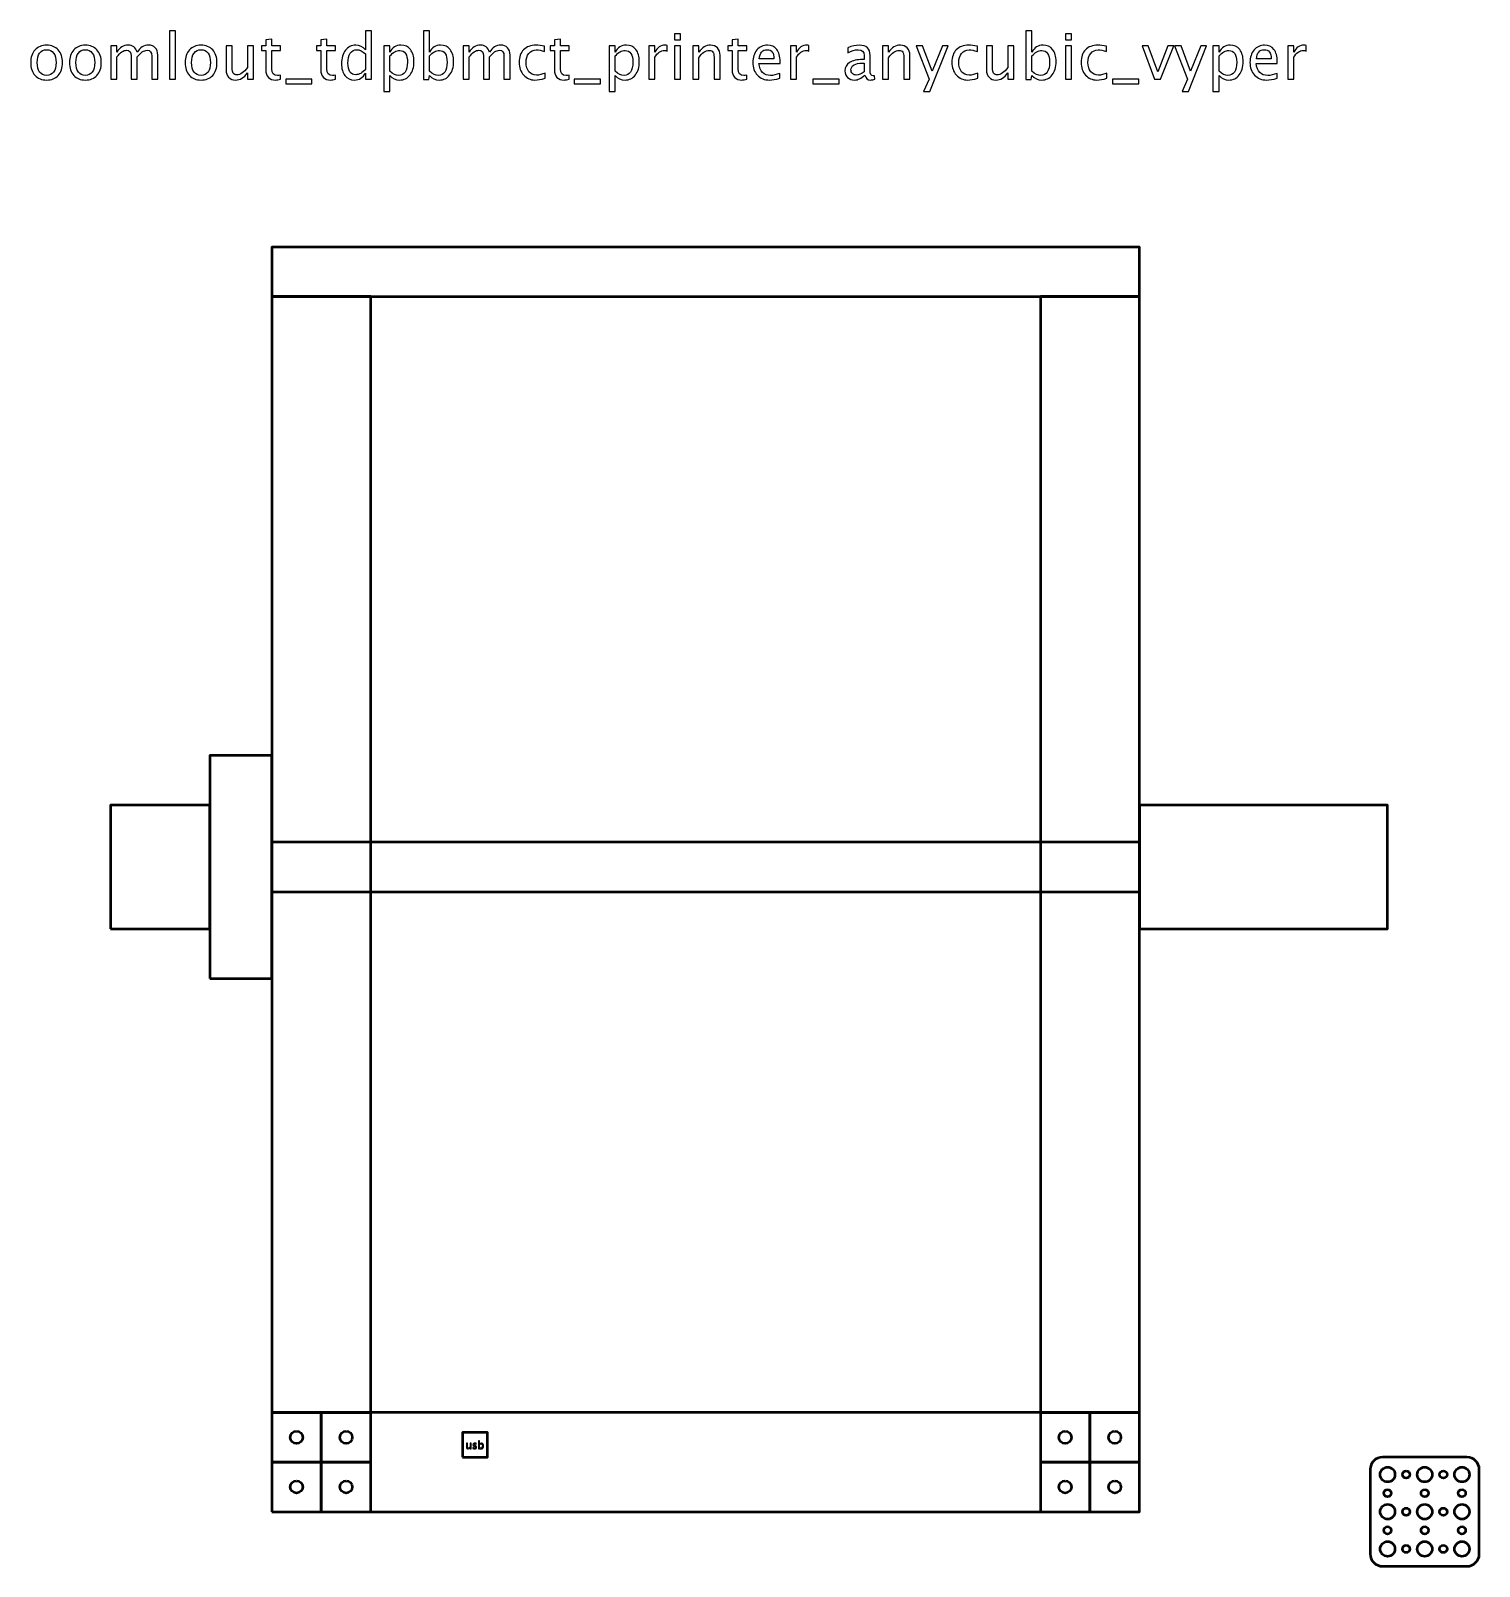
# Model space of a CAD drawing. Header units: centimetres. Extents: x -27.2 to 31.2, y -25.2 to 36.7.
import ezdxf

# ---------------------------------------------------------------- set-up
doc = ezdxf.new("R2010")
doc.units = ezdxf.units.CM
doc.header["$MEASUREMENT"] = 0
doc.layers.add('Layer 1', color=7, linetype='Continuous')

msp = doc.modelspace()

# ---------------------------------------------------------------- linework, layer by layer
at = {"layer": 'Layer 1', "lineweight": 53}
for points in [[(-17.5, 25.99999), (17.5, 25.99999), (17.5, 27.99999), (-17.5, 27.99999), (-17.5, 25.99999)], [(-17.5, -19.00001), (-13.5, -19.00001), (-13.5, 25.99999), (-17.5, 25.99999), (-17.5, -19.00001)], [(13.5, -19.00001), (17.5, -19.00001), (17.5, 25.99999), (13.5, 25.99999), (13.5, -19.00001)], [(-20, -1.50001), (-17.5, -1.50001), (-17.5, 7.49999), (-20, 7.49999), (-20, -1.50001)], [(-24, 0.49999), (-20, 0.49999), (-20, 5.49999), (-24, 5.49999), (-24, 0.49999)], [(17.5, 0.49999), (27.5, 0.49999), (27.5, 5.49999), (17.5, 5.49999), (17.5, 0.49999)], [(-17.5, 1.99999), (17.5, 1.99999), (17.5, 3.99999), (-17.5, 3.99999), (-17.5, 1.99999)], [(-17.50001, -23.00001), (-13.50001, -23.00001), (-13.50001, -19.00001), (-17.50001, -19.00001), (-17.50001, -23.00001)], [(-17.50001, -21.00001), (-15.50001, -21.00001), (-15.50001, -19.00001), (-17.50001, -19.00001), (-17.50001, -21.00001)], [(-17.5, -23.00001), (17.5, -23.00001), (17.5, -19.00001), (-17.5, -19.00001), (-17.5, -23.00001)], [(-15.50001, -21.00001), (-13.50001, -21.00001), (-13.50001, -19.00001), (-15.50001, -19.00001), (-15.50001, -21.00001)], [(13.5, -23.00001), (17.5, -23.00001), (17.5, -19.00001), (13.5, -19.00001), (13.5, -23.00001)], [(13.5, -21.00001), (15.5, -21.00001), (15.5, -19.00001), (13.5, -19.00001), (13.5, -21.00001)], [(15.5, -21.00001), (17.5, -21.00001), (17.5, -19.00001), (15.5, -19.00001), (15.5, -21.00001)], [(-9.80001, -20.80001), (-8.80001, -20.80001), (-8.80001, -19.80001), (-9.80001, -19.80001), (-9.80001, -20.80001)], [(-17.50001, -23.00001), (-15.50001, -23.00001), (-15.50001, -21.00001), (-17.50001, -21.00001), (-17.50001, -23.00001)], [(-15.50001, -23.00001), (-13.50001, -23.00001), (-13.50001, -21.00001), (-15.50001, -21.00001), (-15.50001, -23.00001)], [(13.5, -23.00001), (15.5, -23.00001), (15.5, -21.00001), (13.5, -21.00001), (13.5, -23.00001)], [(15.5, -23.00001), (17.5, -23.00001), (17.5, -21.00001), (15.5, -21.00001), (15.5, -23.00001)]]:
    msp.add_lwpolyline(points, close=True, dxfattribs=at)
for centre, major_axis in [((-16.5, -20), (0, 0.25)), ((-14.5, -20), (0, 0.25)), ((14.50001, -20), (0, 0.25)), ((16.50001, -20), (0, 0.25)), ((27.50001, -21.50001), (0, 0.30001)), ((28.25, -21.5), (0, 0.15)), ((29.00001, -21.50001), (0, 0.30001)), ((29.75, -21.5), (0, 0.15)), ((30.50001, -21.50001), (0, 0.30001)), ((-16.5, -22), (0, 0.25)), ((-14.5, -22), (0, 0.25)), ((14.50001, -22), (0, 0.25)), ((16.50001, -22), (0, 0.25)), ((27.5, -22.25), (0, 0.15)), ((29, -22.25), (0, 0.15)), ((30.5, -22.25), (0, 0.15)), ((27.50001, -23.00001), (0, 0.30001)), ((28.25, -23), (0, 0.15)), ((29.00001, -23.00001), (0, 0.30001)), ((29.75, -23), (0, 0.15)), ((30.50001, -23.00001), (0, 0.30001)), ((27.5, -23.75), (0, 0.15)), ((29, -23.75), (0, 0.15)), ((30.5, -23.75), (0, 0.15)), ((27.50001, -24.50001), (0, 0.30001)), ((28.25, -24.5), (0, 0.15)), ((29.00001, -24.50001), (0, 0.30001)), ((29.75, -24.5), (0, 0.15)), ((30.50001, -24.50001), (0, 0.30001))]:
    msp.add_ellipse(centre, major_axis=major_axis, ratio=1, dxfattribs=at)
at = {"layer": 'Layer 1'}
for points, knots in [([(-21.61954, 34.76594), (-21.61954, 34.76594), (-21.61954, 36.72428), (-21.61954, 36.72428), (-21.61954, 36.72428), (-21.61954, 36.72428), (-21.3757, 36.72428), (-21.3757, 36.72428), (-21.3757, 36.72428), (-21.3757, 36.72428), (-21.3757, 34.76594), (-21.3757, 34.76594), (-21.3757, 34.76594), (-21.3757, 34.76594), (-21.61954, 34.76594), (-21.61954, 34.76594)], [0, 0, 0, 0, 0.2, 0.2, 0.2, 0.2, 0.4, 0.4, 0.4, 0.4, 0.6, 0.6, 0.6, 0.6, 1, 1, 1, 1]), ([(-13.71252, 34.76594), (-13.71252, 34.76594), (-13.71252, 35.01867), (-13.71252, 35.01867), (-13.71252, 35.01867), (-13.812, 34.82986), (-13.96186, 34.73546), (-14.1621, 34.73546), (-14.1621, 34.73546), (-14.32466, 34.73546), (-14.45251, 34.7943), (-14.54564, 34.91241), (-14.54564, 34.91241), (-14.63877, 35.03052), (-14.68534, 35.19181), (-14.68534, 35.39628), (-14.68534, 35.39628), (-14.68534, 35.6198), (-14.63242, 35.79972), (-14.52701, 35.93603), (-14.52701, 35.93603), (-14.42118, 36.07192), (-14.28233, 36.14008), (-14.11003, 36.14008), (-14.11003, 36.14008), (-13.95043, 36.14008), (-13.81751, 36.07912), (-13.71252, 35.95678), (-13.71252, 35.95678), (-13.71252, 35.95678), (-13.71252, 36.72428), (-13.71252, 36.72428), (-13.71252, 36.72428), (-13.71252, 36.72428), (-13.46868, 36.72428), (-13.46868, 36.72428), (-13.46868, 36.72428), (-13.46868, 36.72428), (-13.46868, 34.76594), (-13.46868, 34.76594), (-13.46868, 34.76594), (-13.46868, 34.76594), (-13.71252, 34.76594), (-13.71252, 34.76594)], [0, 0, 0, 0, 0.08333333, 0.08333333, 0.08333333, 0.08333333, 0.16666667, 0.16666667, 0.16666667, 0.16666667, 0.25, 0.25, 0.25, 0.25, 0.33333333, 0.33333333, 0.33333333, 0.33333333, 0.41666667, 0.41666667, 0.41666667, 0.41666667, 0.5, 0.5, 0.5, 0.5, 0.58333333, 0.58333333, 0.58333333, 0.58333333, 0.66666667, 0.66666667, 0.66666667, 0.66666667, 0.75, 0.75, 0.75, 0.75, 0.83333333, 0.83333333, 0.83333333, 0.83333333, 1, 1, 1, 1]), ([(-11.38164, 34.7507), (-11.38164, 34.7507), (-11.38164, 36.72428), (-11.38164, 36.72428), (-11.38164, 36.72428), (-11.38164, 36.72428), (-11.1378, 36.72428), (-11.1378, 36.72428), (-11.1378, 36.72428), (-11.1378, 36.72428), (-11.1378, 35.85772), (-11.1378, 35.85772), (-11.1378, 35.85772), (-11.03789, 36.0461), (-10.88761, 36.14008), (-10.68737, 36.14008), (-10.68737, 36.14008), (-10.52524, 36.14008), (-10.39781, 36.08124), (-10.30468, 35.96313), (-10.30468, 35.96313), (-10.21155, 35.84502), (-10.16498, 35.68373), (-10.16498, 35.47926), (-10.16498, 35.47926), (-10.16498, 35.25658), (-10.2179, 35.07667), (-10.32331, 34.94035), (-10.32331, 34.94035), (-10.42872, 34.80362), (-10.56757, 34.73546), (-10.73944, 34.73546), (-10.73944, 34.73546), (-10.89904, 34.73546), (-11.03197, 34.79642), (-11.1378, 34.91876), (-11.1378, 34.91876), (-11.1378, 34.91876), (-11.16743, 34.7507), (-11.16743, 34.7507), (-11.16743, 34.7507), (-11.16743, 34.7507), (-11.38164, 34.7507), (-11.38164, 34.7507)], [0, 0, 0, 0, 0.08333333, 0.08333333, 0.08333333, 0.08333333, 0.16666667, 0.16666667, 0.16666667, 0.16666667, 0.25, 0.25, 0.25, 0.25, 0.33333333, 0.33333333, 0.33333333, 0.33333333, 0.41666667, 0.41666667, 0.41666667, 0.41666667, 0.5, 0.5, 0.5, 0.5, 0.58333333, 0.58333333, 0.58333333, 0.58333333, 0.66666667, 0.66666667, 0.66666667, 0.66666667, 0.75, 0.75, 0.75, 0.75, 0.83333333, 0.83333333, 0.83333333, 0.83333333, 1, 1, 1, 1]), ([(-1.25297, 36.35852), (-1.25297, 36.35852), (-1.25297, 36.60236), (-1.25297, 36.60236), (-1.25297, 36.60236), (-1.25297, 36.60236), (-1.00913, 36.60236), (-1.00913, 36.60236), (-1.00913, 36.60236), (-1.00913, 36.60236), (-1.00913, 36.35852), (-1.00913, 36.35852), (-1.00913, 36.35852), (-1.00913, 36.35852), (-1.25297, 36.35852), (-1.25297, 36.35852)], [0, 0, 0, 0, 0.2, 0.2, 0.2, 0.2, 0.4, 0.4, 0.4, 0.4, 0.6, 0.6, 0.6, 0.6, 1, 1, 1, 1]), ([(12.91555, 34.7507), (12.91555, 34.7507), (12.91555, 36.72428), (12.91555, 36.72428), (12.91555, 36.72428), (12.91555, 36.72428), (13.15939, 36.72428), (13.15939, 36.72428), (13.15939, 36.72428), (13.15939, 36.72428), (13.15939, 35.85772), (13.15939, 35.85772), (13.15939, 35.85772), (13.2593, 36.0461), (13.40958, 36.14008), (13.60982, 36.14008), (13.60982, 36.14008), (13.77195, 36.14008), (13.89938, 36.08124), (13.99251, 35.96313), (13.99251, 35.96313), (14.08564, 35.84502), (14.13221, 35.68373), (14.13221, 35.47926), (14.13221, 35.47926), (14.13221, 35.25658), (14.07929, 35.07667), (13.97388, 34.94035), (13.97388, 34.94035), (13.86847, 34.80362), (13.72962, 34.73546), (13.55775, 34.73546), (13.55775, 34.73546), (13.39815, 34.73546), (13.26522, 34.79642), (13.15939, 34.91876), (13.15939, 34.91876), (13.15939, 34.91876), (13.12976, 34.7507), (13.12976, 34.7507), (13.12976, 34.7507), (13.12976, 34.7507), (12.91555, 34.7507), (12.91555, 34.7507)], [0, 0, 0, 0, 0.08333333, 0.08333333, 0.08333333, 0.08333333, 0.16666667, 0.16666667, 0.16666667, 0.16666667, 0.25, 0.25, 0.25, 0.25, 0.33333333, 0.33333333, 0.33333333, 0.33333333, 0.41666667, 0.41666667, 0.41666667, 0.41666667, 0.5, 0.5, 0.5, 0.5, 0.58333333, 0.58333333, 0.58333333, 0.58333333, 0.66666667, 0.66666667, 0.66666667, 0.66666667, 0.75, 0.75, 0.75, 0.75, 0.83333333, 0.83333333, 0.83333333, 0.83333333, 1, 1, 1, 1]), ([(14.51406, 36.35852), (14.51406, 36.35852), (14.51406, 36.60236), (14.51406, 36.60236), (14.51406, 36.60236), (14.51406, 36.60236), (14.7579, 36.60236), (14.7579, 36.60236), (14.7579, 36.60236), (14.7579, 36.60236), (14.7579, 36.35852), (14.7579, 36.35852), (14.7579, 36.35852), (14.7579, 36.35852), (14.51406, 36.35852), (14.51406, 36.35852)], [0, 0, 0, 0, 0.2, 0.2, 0.2, 0.2, 0.4, 0.4, 0.4, 0.4, 0.6, 0.6, 0.6, 0.6, 1, 1, 1, 1]), ([(-26.57593, 34.73546), (-26.77363, 34.73546), (-26.93026, 34.79854), (-27.04541, 34.92469), (-27.04541, 34.92469), (-27.16098, 35.05084), (-27.21855, 35.22229), (-27.21855, 35.43862), (-27.21855, 35.43862), (-27.21855, 35.65452), (-27.16098, 35.82554), (-27.04541, 35.95127), (-27.04541, 35.95127), (-26.93026, 36.077), (-26.77363, 36.14008), (-26.57593, 36.14008), (-26.57593, 36.14008), (-26.37823, 36.14008), (-26.2216, 36.077), (-26.10645, 35.95127), (-26.10645, 35.95127), (-25.99088, 35.82554), (-25.93331, 35.65452), (-25.93331, 35.43862), (-25.93331, 35.43862), (-25.93331, 35.22229), (-25.99088, 35.05084), (-26.10645, 34.92469), (-26.10645, 34.92469), (-26.2216, 34.79854), (-26.37823, 34.73546), (-26.57593, 34.73546)], [0, 0, 0, 0, 0.11111111, 0.11111111, 0.11111111, 0.11111111, 0.22222222, 0.22222222, 0.22222222, 0.22222222, 0.33333333, 0.33333333, 0.33333333, 0.33333333, 0.44444444, 0.44444444, 0.44444444, 0.44444444, 0.55555556, 0.55555556, 0.55555556, 0.55555556, 0.66666667, 0.66666667, 0.66666667, 0.66666667, 0.77777778, 0.77777778, 0.77777778, 0.77777778, 1, 1, 1, 1]), ([(-26.57635, 34.91834), (-26.4557, 34.91834), (-26.36172, 34.96364), (-26.29484, 35.05465), (-26.29484, 35.05465), (-26.22837, 35.14525), (-26.19493, 35.27352), (-26.19493, 35.43862), (-26.19493, 35.43862), (-26.19493, 35.60329), (-26.22837, 35.73114), (-26.29484, 35.82173), (-26.29484, 35.82173), (-26.36172, 35.9119), (-26.4557, 35.9572), (-26.57635, 35.9572), (-26.57635, 35.9572), (-26.69743, 35.9572), (-26.79141, 35.9119), (-26.85745, 35.82173), (-26.85745, 35.82173), (-26.92391, 35.73114), (-26.95693, 35.60329), (-26.95693, 35.43862), (-26.95693, 35.43862), (-26.95693, 35.27352), (-26.92391, 35.14525), (-26.85745, 35.05465), (-26.85745, 35.05465), (-26.79141, 34.96364), (-26.69743, 34.91834), (-26.57635, 34.91834)], [0, 0, 0, 0, 0.11111111, 0.11111111, 0.11111111, 0.11111111, 0.22222222, 0.22222222, 0.22222222, 0.22222222, 0.33333333, 0.33333333, 0.33333333, 0.33333333, 0.44444444, 0.44444444, 0.44444444, 0.44444444, 0.55555556, 0.55555556, 0.55555556, 0.55555556, 0.66666667, 0.66666667, 0.66666667, 0.66666667, 0.77777778, 0.77777778, 0.77777778, 0.77777778, 1, 1, 1, 1]), ([(-25.01552, 34.73546), (-25.21322, 34.73546), (-25.36985, 34.79854), (-25.485, 34.92469), (-25.485, 34.92469), (-25.60057, 35.05084), (-25.65814, 35.22229), (-25.65814, 35.43862), (-25.65814, 35.43862), (-25.65814, 35.65452), (-25.60057, 35.82554), (-25.485, 35.95127), (-25.485, 35.95127), (-25.36985, 36.077), (-25.21322, 36.14008), (-25.01552, 36.14008), (-25.01552, 36.14008), (-24.81782, 36.14008), (-24.66119, 36.077), (-24.54604, 35.95127), (-24.54604, 35.95127), (-24.43047, 35.82554), (-24.3729, 35.65452), (-24.3729, 35.43862), (-24.3729, 35.43862), (-24.3729, 35.22229), (-24.43047, 35.05084), (-24.54604, 34.92469), (-24.54604, 34.92469), (-24.66119, 34.79854), (-24.81782, 34.73546), (-25.01552, 34.73546)], [0, 0, 0, 0, 0.11111111, 0.11111111, 0.11111111, 0.11111111, 0.22222222, 0.22222222, 0.22222222, 0.22222222, 0.33333333, 0.33333333, 0.33333333, 0.33333333, 0.44444444, 0.44444444, 0.44444444, 0.44444444, 0.55555556, 0.55555556, 0.55555556, 0.55555556, 0.66666667, 0.66666667, 0.66666667, 0.66666667, 0.77777778, 0.77777778, 0.77777778, 0.77777778, 1, 1, 1, 1]), ([(-25.01594, 34.91834), (-24.89529, 34.91834), (-24.80131, 34.96364), (-24.73443, 35.05465), (-24.73443, 35.05465), (-24.66796, 35.14525), (-24.63452, 35.27352), (-24.63452, 35.43862), (-24.63452, 35.43862), (-24.63452, 35.60329), (-24.66796, 35.73114), (-24.73443, 35.82173), (-24.73443, 35.82173), (-24.80131, 35.9119), (-24.89529, 35.9572), (-25.01594, 35.9572), (-25.01594, 35.9572), (-25.13702, 35.9572), (-25.231, 35.9119), (-25.29704, 35.82173), (-25.29704, 35.82173), (-25.3635, 35.73114), (-25.39652, 35.60329), (-25.39652, 35.43862), (-25.39652, 35.43862), (-25.39652, 35.27352), (-25.3635, 35.14525), (-25.29704, 35.05465), (-25.29704, 35.05465), (-25.231, 34.96364), (-25.13702, 34.91834), (-25.01594, 34.91834)], [0, 0, 0, 0, 0.11111111, 0.11111111, 0.11111111, 0.11111111, 0.22222222, 0.22222222, 0.22222222, 0.22222222, 0.33333333, 0.33333333, 0.33333333, 0.33333333, 0.44444444, 0.44444444, 0.44444444, 0.44444444, 0.55555556, 0.55555556, 0.55555556, 0.55555556, 0.66666667, 0.66666667, 0.66666667, 0.66666667, 0.77777778, 0.77777778, 0.77777778, 0.77777778, 1, 1, 1, 1]), ([(-23.99105, 34.76594), (-23.99105, 34.76594), (-23.99105, 36.11214), (-23.99105, 36.11214), (-23.99105, 36.11214), (-23.99105, 36.11214), (-23.74721, 36.11214), (-23.74721, 36.11214), (-23.74721, 36.11214), (-23.74721, 36.11214), (-23.74721, 35.85772), (-23.74721, 35.85772), (-23.74721, 35.85772), (-23.62825, 36.0461), (-23.47585, 36.14008), (-23.28916, 36.14008), (-23.28916, 36.14008), (-23.10925, 36.14008), (-22.9869, 36.0461), (-22.92171, 35.85772), (-22.92171, 35.85772), (-22.80614, 36.04779), (-22.65543, 36.14262), (-22.47044, 36.14262), (-22.47044, 36.14262), (-22.35233, 36.14262), (-22.26046, 36.10791), (-22.19485, 36.03806), (-22.19485, 36.03806), (-22.12923, 35.96821), (-22.09621, 35.87042), (-22.09621, 35.74469), (-22.09621, 35.74469), (-22.09621, 35.74469), (-22.09621, 34.76594), (-22.09621, 34.76594), (-22.09621, 34.76594), (-22.09621, 34.76594), (-22.34005, 34.76594), (-22.34005, 34.76594), (-22.34005, 34.76594), (-22.34005, 34.76594), (-22.34005, 35.70447), (-22.34005, 35.70447), (-22.34005, 35.70447), (-22.34005, 35.85772), (-22.40101, 35.93434), (-22.52293, 35.93434), (-22.52293, 35.93434), (-22.64951, 35.93434), (-22.78243, 35.84502), (-22.92171, 35.66595), (-22.92171, 35.66595), (-22.92171, 35.66595), (-22.92171, 34.76594), (-22.92171, 34.76594), (-22.92171, 34.76594), (-22.92171, 34.76594), (-23.16555, 34.76594), (-23.16555, 34.76594), (-23.16555, 34.76594), (-23.16555, 34.76594), (-23.16555, 35.70532), (-23.16555, 35.70532), (-23.16555, 35.70532), (-23.16555, 35.85983), (-23.22736, 35.93688), (-23.35139, 35.93688), (-23.35139, 35.93688), (-23.47458, 35.93688), (-23.60666, 35.84713), (-23.74721, 35.66722), (-23.74721, 35.66722), (-23.74721, 35.66722), (-23.74721, 34.76594), (-23.74721, 34.76594), (-23.74721, 34.76594), (-23.74721, 34.76594), (-23.99105, 34.76594), (-23.99105, 34.76594)], [0, 0, 0, 0, 0.04761905, 0.04761905, 0.04761905, 0.04761905, 0.0952381, 0.0952381, 0.0952381, 0.0952381, 0.14285714, 0.14285714, 0.14285714, 0.14285714, 0.19047619, 0.19047619, 0.19047619, 0.19047619, 0.23809524, 0.23809524, 0.23809524, 0.23809524, 0.28571429, 0.28571429, 0.28571429, 0.28571429, 0.33333333, 0.33333333, 0.33333333, 0.33333333, 0.38095238, 0.38095238, 0.38095238, 0.38095238, 0.42857143, 0.42857143, 0.42857143, 0.42857143, 0.47619048, 0.47619048, 0.47619048, 0.47619048, 0.52380952, 0.52380952, 0.52380952, 0.52380952, 0.57142857, 0.57142857, 0.57142857, 0.57142857, 0.61904762, 0.61904762, 0.61904762, 0.61904762, 0.66666667, 0.66666667, 0.66666667, 0.66666667, 0.71428571, 0.71428571, 0.71428571, 0.71428571, 0.76190476, 0.76190476, 0.76190476, 0.76190476, 0.80952381, 0.80952381, 0.80952381, 0.80952381, 0.85714286, 0.85714286, 0.85714286, 0.85714286, 0.9047619, 0.9047619, 0.9047619, 0.9047619, 1, 1, 1, 1]), ([(-20.34954, 34.73546), (-20.54724, 34.73546), (-20.70387, 34.79854), (-20.81902, 34.92469), (-20.81902, 34.92469), (-20.93459, 35.05084), (-20.99216, 35.22229), (-20.99216, 35.43862), (-20.99216, 35.43862), (-20.99216, 35.65452), (-20.93459, 35.82554), (-20.81902, 35.95127), (-20.81902, 35.95127), (-20.70387, 36.077), (-20.54724, 36.14008), (-20.34954, 36.14008), (-20.34954, 36.14008), (-20.15184, 36.14008), (-19.99521, 36.077), (-19.88006, 35.95127), (-19.88006, 35.95127), (-19.76449, 35.82554), (-19.70692, 35.65452), (-19.70692, 35.43862), (-19.70692, 35.43862), (-19.70692, 35.22229), (-19.76449, 35.05084), (-19.88006, 34.92469), (-19.88006, 34.92469), (-19.99521, 34.79854), (-20.15184, 34.73546), (-20.34954, 34.73546)], [0, 0, 0, 0, 0.11111111, 0.11111111, 0.11111111, 0.11111111, 0.22222222, 0.22222222, 0.22222222, 0.22222222, 0.33333333, 0.33333333, 0.33333333, 0.33333333, 0.44444444, 0.44444444, 0.44444444, 0.44444444, 0.55555556, 0.55555556, 0.55555556, 0.55555556, 0.66666667, 0.66666667, 0.66666667, 0.66666667, 0.77777778, 0.77777778, 0.77777778, 0.77777778, 1, 1, 1, 1]), ([(-20.34996, 34.91834), (-20.22931, 34.91834), (-20.13533, 34.96364), (-20.06845, 35.05465), (-20.06845, 35.05465), (-20.00198, 35.14525), (-19.96854, 35.27352), (-19.96854, 35.43862), (-19.96854, 35.43862), (-19.96854, 35.60329), (-20.00198, 35.73114), (-20.06845, 35.82173), (-20.06845, 35.82173), (-20.13533, 35.9119), (-20.22931, 35.9572), (-20.34996, 35.9572), (-20.34996, 35.9572), (-20.47104, 35.9572), (-20.56502, 35.9119), (-20.63106, 35.82173), (-20.63106, 35.82173), (-20.69752, 35.73114), (-20.73054, 35.60329), (-20.73054, 35.43862), (-20.73054, 35.43862), (-20.73054, 35.27352), (-20.69752, 35.14525), (-20.63106, 35.05465), (-20.63106, 35.05465), (-20.56502, 34.96364), (-20.47104, 34.91834), (-20.34996, 34.91834)], [0, 0, 0, 0, 0.11111111, 0.11111111, 0.11111111, 0.11111111, 0.22222222, 0.22222222, 0.22222222, 0.22222222, 0.33333333, 0.33333333, 0.33333333, 0.33333333, 0.44444444, 0.44444444, 0.44444444, 0.44444444, 0.55555556, 0.55555556, 0.55555556, 0.55555556, 0.66666667, 0.66666667, 0.66666667, 0.66666667, 0.77777778, 0.77777778, 0.77777778, 0.77777778, 1, 1, 1, 1]), ([(-18.48179, 34.76594), (-18.48179, 34.76594), (-18.48179, 35.01909), (-18.48179, 35.01909), (-18.48179, 35.01909), (-18.61175, 34.82986), (-18.76966, 34.73546), (-18.95508, 34.73546), (-18.95508, 34.73546), (-19.07276, 34.73546), (-19.16632, 34.77229), (-19.23575, 34.84637), (-19.23575, 34.84637), (-19.3056, 34.92046), (-19.34031, 35.01994), (-19.34031, 35.14567), (-19.34031, 35.14567), (-19.34031, 35.14567), (-19.34031, 36.11214), (-19.34031, 36.11214), (-19.34031, 36.11214), (-19.34031, 36.11214), (-19.09647, 36.11214), (-19.09647, 36.11214), (-19.09647, 36.11214), (-19.09647, 36.11214), (-19.09647, 35.22526), (-19.09647, 35.22526), (-19.09647, 35.22526), (-19.09647, 35.12408), (-19.08165, 35.05254), (-19.05244, 35.0102), (-19.05244, 35.0102), (-19.02281, 34.96745), (-18.9737, 34.94628), (-18.9047, 34.94628), (-18.9047, 34.94628), (-18.75569, 34.94628), (-18.61429, 35.04407), (-18.48179, 35.24007), (-18.48179, 35.24007), (-18.48179, 35.24007), (-18.48179, 36.11214), (-18.48179, 36.11214), (-18.48179, 36.11214), (-18.48179, 36.11214), (-18.23795, 36.11214), (-18.23795, 36.11214), (-18.23795, 36.11214), (-18.23795, 36.11214), (-18.23795, 34.76594), (-18.23795, 34.76594), (-18.23795, 34.76594), (-18.23795, 34.76594), (-18.48179, 34.76594), (-18.48179, 34.76594)], [0, 0, 0, 0, 0.06666667, 0.06666667, 0.06666667, 0.06666667, 0.13333333, 0.13333333, 0.13333333, 0.13333333, 0.2, 0.2, 0.2, 0.2, 0.26666667, 0.26666667, 0.26666667, 0.26666667, 0.33333333, 0.33333333, 0.33333333, 0.33333333, 0.4, 0.4, 0.4, 0.4, 0.46666667, 0.46666667, 0.46666667, 0.46666667, 0.53333333, 0.53333333, 0.53333333, 0.53333333, 0.6, 0.6, 0.6, 0.6, 0.66666667, 0.66666667, 0.66666667, 0.66666667, 0.73333333, 0.73333333, 0.73333333, 0.73333333, 0.8, 0.8, 0.8, 0.8, 0.86666667, 0.86666667, 0.86666667, 0.86666667, 1, 1, 1, 1]), ([(-17.1466, 34.76636), (-17.22195, 34.74562), (-17.28757, 34.73546), (-17.34303, 34.73546), (-17.34303, 34.73546), (-17.46749, 34.73546), (-17.56443, 34.77102), (-17.63386, 34.84214), (-17.63386, 34.84214), (-17.70371, 34.91326), (-17.73842, 35.0119), (-17.73842, 35.13847), (-17.73842, 35.13847), (-17.73842, 35.13847), (-17.73842, 35.92926), (-17.73842, 35.92926), (-17.73842, 35.92926), (-17.73842, 35.92926), (-17.90691, 35.92926), (-17.90691, 35.92926), (-17.90691, 35.92926), (-17.90691, 35.92926), (-17.90691, 36.11214), (-17.90691, 36.11214), (-17.90691, 36.11214), (-17.90691, 36.11214), (-17.73842, 36.11214), (-17.73842, 36.11214), (-17.73842, 36.11214), (-17.73842, 36.11214), (-17.73842, 36.35556), (-17.73842, 36.35556), (-17.73842, 36.35556), (-17.73842, 36.35556), (-17.49458, 36.37884), (-17.49458, 36.37884), (-17.49458, 36.37884), (-17.49458, 36.37884), (-17.49458, 36.11214), (-17.49458, 36.11214), (-17.49458, 36.11214), (-17.49458, 36.11214), (-17.14152, 36.11214), (-17.14152, 36.11214), (-17.14152, 36.11214), (-17.14152, 36.11214), (-17.14152, 35.92926), (-17.14152, 35.92926), (-17.14152, 35.92926), (-17.14152, 35.92926), (-17.49458, 35.92926), (-17.49458, 35.92926), (-17.49458, 35.92926), (-17.49458, 35.92926), (-17.49458, 35.1825), (-17.49458, 35.1825), (-17.49458, 35.1825), (-17.49458, 35.00639), (-17.41796, 34.91834), (-17.26513, 34.91834), (-17.26513, 34.91834), (-17.23254, 34.91834), (-17.19317, 34.92384), (-17.1466, 34.93443), (-17.1466, 34.93443), (-17.1466, 34.93443), (-17.1466, 34.76636), (-17.1466, 34.76636)], [0, 0, 0, 0, 0.05555556, 0.05555556, 0.05555556, 0.05555556, 0.11111111, 0.11111111, 0.11111111, 0.11111111, 0.16666667, 0.16666667, 0.16666667, 0.16666667, 0.22222222, 0.22222222, 0.22222222, 0.22222222, 0.27777778, 0.27777778, 0.27777778, 0.27777778, 0.33333333, 0.33333333, 0.33333333, 0.33333333, 0.38888889, 0.38888889, 0.38888889, 0.38888889, 0.44444444, 0.44444444, 0.44444444, 0.44444444, 0.5, 0.5, 0.5, 0.5, 0.55555556, 0.55555556, 0.55555556, 0.55555556, 0.61111111, 0.61111111, 0.61111111, 0.61111111, 0.66666667, 0.66666667, 0.66666667, 0.66666667, 0.72222222, 0.72222222, 0.72222222, 0.72222222, 0.77777778, 0.77777778, 0.77777778, 0.77777778, 0.83333333, 0.83333333, 0.83333333, 0.83333333, 0.88888889, 0.88888889, 0.88888889, 0.88888889, 1, 1, 1, 1]), ([(-14.92664, 34.76636), (-15.00199, 34.74562), (-15.06761, 34.73546), (-15.12307, 34.73546), (-15.12307, 34.73546), (-15.24753, 34.73546), (-15.34447, 34.77102), (-15.4139, 34.84214), (-15.4139, 34.84214), (-15.48375, 34.91326), (-15.51846, 35.0119), (-15.51846, 35.13847), (-15.51846, 35.13847), (-15.51846, 35.13847), (-15.51846, 35.92926), (-15.51846, 35.92926), (-15.51846, 35.92926), (-15.51846, 35.92926), (-15.68695, 35.92926), (-15.68695, 35.92926), (-15.68695, 35.92926), (-15.68695, 35.92926), (-15.68695, 36.11214), (-15.68695, 36.11214), (-15.68695, 36.11214), (-15.68695, 36.11214), (-15.51846, 36.11214), (-15.51846, 36.11214), (-15.51846, 36.11214), (-15.51846, 36.11214), (-15.51846, 36.35556), (-15.51846, 36.35556), (-15.51846, 36.35556), (-15.51846, 36.35556), (-15.27462, 36.37884), (-15.27462, 36.37884), (-15.27462, 36.37884), (-15.27462, 36.37884), (-15.27462, 36.11214), (-15.27462, 36.11214), (-15.27462, 36.11214), (-15.27462, 36.11214), (-14.92156, 36.11214), (-14.92156, 36.11214), (-14.92156, 36.11214), (-14.92156, 36.11214), (-14.92156, 35.92926), (-14.92156, 35.92926), (-14.92156, 35.92926), (-14.92156, 35.92926), (-15.27462, 35.92926), (-15.27462, 35.92926), (-15.27462, 35.92926), (-15.27462, 35.92926), (-15.27462, 35.1825), (-15.27462, 35.1825), (-15.27462, 35.1825), (-15.27462, 35.00639), (-15.198, 34.91834), (-15.04517, 34.91834), (-15.04517, 34.91834), (-15.01258, 34.91834), (-14.97321, 34.92384), (-14.92664, 34.93443), (-14.92664, 34.93443), (-14.92664, 34.93443), (-14.92664, 34.76636), (-14.92664, 34.76636)], [0, 0, 0, 0, 0.05555556, 0.05555556, 0.05555556, 0.05555556, 0.11111111, 0.11111111, 0.11111111, 0.11111111, 0.16666667, 0.16666667, 0.16666667, 0.16666667, 0.22222222, 0.22222222, 0.22222222, 0.22222222, 0.27777778, 0.27777778, 0.27777778, 0.27777778, 0.33333333, 0.33333333, 0.33333333, 0.33333333, 0.38888889, 0.38888889, 0.38888889, 0.38888889, 0.44444444, 0.44444444, 0.44444444, 0.44444444, 0.5, 0.5, 0.5, 0.5, 0.55555556, 0.55555556, 0.55555556, 0.55555556, 0.61111111, 0.61111111, 0.61111111, 0.61111111, 0.66666667, 0.66666667, 0.66666667, 0.66666667, 0.72222222, 0.72222222, 0.72222222, 0.72222222, 0.77777778, 0.77777778, 0.77777778, 0.77777778, 0.83333333, 0.83333333, 0.83333333, 0.83333333, 0.88888889, 0.88888889, 0.88888889, 0.88888889, 1, 1, 1, 1]), ([(-13.71252, 35.78998), (-13.8391, 35.90132), (-13.9589, 35.9572), (-14.07235, 35.9572), (-14.07235, 35.9572), (-14.18411, 35.9572), (-14.27047, 35.91063), (-14.33186, 35.81708), (-14.33186, 35.81708), (-14.39324, 35.72394), (-14.42372, 35.59186), (-14.42372, 35.42084), (-14.42372, 35.42084), (-14.42372, 35.1063), (-14.31958, 34.94882), (-14.11088, 34.94882), (-14.11088, 34.94882), (-13.97541, 34.94882), (-13.84248, 35.0229), (-13.71252, 35.17065), (-13.71252, 35.17065), (-13.71252, 35.17065), (-13.71252, 35.78998), (-13.71252, 35.78998)], [0, 0, 0, 0, 0.14285714, 0.14285714, 0.14285714, 0.14285714, 0.28571429, 0.28571429, 0.28571429, 0.28571429, 0.42857143, 0.42857143, 0.42857143, 0.42857143, 0.57142857, 0.57142857, 0.57142857, 0.57142857, 0.71428571, 0.71428571, 0.71428571, 0.71428571, 1, 1, 1, 1]), ([(-12.98015, 34.27572), (-12.98015, 34.27572), (-12.98015, 36.11214), (-12.98015, 36.11214), (-12.98015, 36.11214), (-12.98015, 36.11214), (-12.73631, 36.11214), (-12.73631, 36.11214), (-12.73631, 36.11214), (-12.73631, 36.11214), (-12.73631, 35.85772), (-12.73631, 35.85772), (-12.73631, 35.85772), (-12.6364, 36.0461), (-12.48612, 36.14008), (-12.28588, 36.14008), (-12.28588, 36.14008), (-12.12375, 36.14008), (-11.99632, 36.08124), (-11.90319, 35.96313), (-11.90319, 35.96313), (-11.81006, 35.84502), (-11.76349, 35.68373), (-11.76349, 35.47926), (-11.76349, 35.47926), (-11.76349, 35.25658), (-11.81641, 35.07667), (-11.92182, 34.94035), (-11.92182, 34.94035), (-12.02723, 34.80362), (-12.16608, 34.73546), (-12.33795, 34.73546), (-12.33795, 34.73546), (-12.49755, 34.73546), (-12.63048, 34.79642), (-12.73631, 34.91876), (-12.73631, 34.91876), (-12.73631, 34.91876), (-12.73631, 34.27572), (-12.73631, 34.27572), (-12.73631, 34.27572), (-12.73631, 34.27572), (-12.98015, 34.27572), (-12.98015, 34.27572)], [0, 0, 0, 0, 0.08333333, 0.08333333, 0.08333333, 0.08333333, 0.16666667, 0.16666667, 0.16666667, 0.16666667, 0.25, 0.25, 0.25, 0.25, 0.33333333, 0.33333333, 0.33333333, 0.33333333, 0.41666667, 0.41666667, 0.41666667, 0.41666667, 0.5, 0.5, 0.5, 0.5, 0.58333333, 0.58333333, 0.58333333, 0.58333333, 0.66666667, 0.66666667, 0.66666667, 0.66666667, 0.75, 0.75, 0.75, 0.75, 0.83333333, 0.83333333, 0.83333333, 0.83333333, 1, 1, 1, 1]), ([(-12.73631, 35.08683), (-12.61058, 34.97464), (-12.49078, 34.91834), (-12.3769, 34.91834), (-12.3769, 34.91834), (-12.26472, 34.91834), (-12.17793, 34.96533), (-12.11697, 35.05889), (-12.11697, 35.05889), (-12.05559, 35.15244), (-12.02511, 35.2841), (-12.02511, 35.45428), (-12.02511, 35.45428), (-12.02511, 35.76924), (-12.12925, 35.92672), (-12.33753, 35.92672), (-12.33753, 35.92672), (-12.47384, 35.92672), (-12.60677, 35.85306), (-12.73631, 35.70532), (-12.73631, 35.70532), (-12.73631, 35.70532), (-12.73631, 35.08683), (-12.73631, 35.08683)], [0, 0, 0, 0, 0.14285714, 0.14285714, 0.14285714, 0.14285714, 0.28571429, 0.28571429, 0.28571429, 0.28571429, 0.42857143, 0.42857143, 0.42857143, 0.42857143, 0.57142857, 0.57142857, 0.57142857, 0.57142857, 0.71428571, 0.71428571, 0.71428571, 0.71428571, 1, 1, 1, 1]), ([(-11.1378, 35.08683), (-11.01207, 34.97464), (-10.89227, 34.91834), (-10.77839, 34.91834), (-10.77839, 34.91834), (-10.66621, 34.91834), (-10.57942, 34.96533), (-10.51846, 35.05889), (-10.51846, 35.05889), (-10.45708, 35.15244), (-10.4266, 35.2841), (-10.4266, 35.45428), (-10.4266, 35.45428), (-10.4266, 35.76924), (-10.53074, 35.92672), (-10.73902, 35.92672), (-10.73902, 35.92672), (-10.87533, 35.92672), (-11.00826, 35.85306), (-11.1378, 35.70532), (-11.1378, 35.70532), (-11.1378, 35.70532), (-11.1378, 35.08683), (-11.1378, 35.08683)], [0, 0, 0, 0, 0.14285714, 0.14285714, 0.14285714, 0.14285714, 0.28571429, 0.28571429, 0.28571429, 0.28571429, 0.42857143, 0.42857143, 0.42857143, 0.42857143, 0.57142857, 0.57142857, 0.57142857, 0.57142857, 0.71428571, 0.71428571, 0.71428571, 0.71428571, 1, 1, 1, 1]), ([(-9.78313, 34.76594), (-9.78313, 34.76594), (-9.78313, 36.11214), (-9.78313, 36.11214), (-9.78313, 36.11214), (-9.78313, 36.11214), (-9.53929, 36.11214), (-9.53929, 36.11214), (-9.53929, 36.11214), (-9.53929, 36.11214), (-9.53929, 35.85772), (-9.53929, 35.85772), (-9.53929, 35.85772), (-9.42033, 36.0461), (-9.26793, 36.14008), (-9.08124, 36.14008), (-9.08124, 36.14008), (-8.90133, 36.14008), (-8.77898, 36.0461), (-8.71379, 35.85772), (-8.71379, 35.85772), (-8.59822, 36.04779), (-8.44751, 36.14262), (-8.26252, 36.14262), (-8.26252, 36.14262), (-8.14441, 36.14262), (-8.05254, 36.10791), (-7.98693, 36.03806), (-7.98693, 36.03806), (-7.92131, 35.96821), (-7.88829, 35.87042), (-7.88829, 35.74469), (-7.88829, 35.74469), (-7.88829, 35.74469), (-7.88829, 34.76594), (-7.88829, 34.76594), (-7.88829, 34.76594), (-7.88829, 34.76594), (-8.13213, 34.76594), (-8.13213, 34.76594), (-8.13213, 34.76594), (-8.13213, 34.76594), (-8.13213, 35.70447), (-8.13213, 35.70447), (-8.13213, 35.70447), (-8.13213, 35.85772), (-8.19309, 35.93434), (-8.31501, 35.93434), (-8.31501, 35.93434), (-8.44159, 35.93434), (-8.57451, 35.84502), (-8.71379, 35.66595), (-8.71379, 35.66595), (-8.71379, 35.66595), (-8.71379, 34.76594), (-8.71379, 34.76594), (-8.71379, 34.76594), (-8.71379, 34.76594), (-8.95763, 34.76594), (-8.95763, 34.76594), (-8.95763, 34.76594), (-8.95763, 34.76594), (-8.95763, 35.70532), (-8.95763, 35.70532), (-8.95763, 35.70532), (-8.95763, 35.85983), (-9.01944, 35.93688), (-9.14347, 35.93688), (-9.14347, 35.93688), (-9.26666, 35.93688), (-9.39874, 35.84713), (-9.53929, 35.66722), (-9.53929, 35.66722), (-9.53929, 35.66722), (-9.53929, 34.76594), (-9.53929, 34.76594), (-9.53929, 34.76594), (-9.53929, 34.76594), (-9.78313, 34.76594), (-9.78313, 34.76594)], [0, 0, 0, 0, 0.04761905, 0.04761905, 0.04761905, 0.04761905, 0.0952381, 0.0952381, 0.0952381, 0.0952381, 0.14285714, 0.14285714, 0.14285714, 0.14285714, 0.19047619, 0.19047619, 0.19047619, 0.19047619, 0.23809524, 0.23809524, 0.23809524, 0.23809524, 0.28571429, 0.28571429, 0.28571429, 0.28571429, 0.33333333, 0.33333333, 0.33333333, 0.33333333, 0.38095238, 0.38095238, 0.38095238, 0.38095238, 0.42857143, 0.42857143, 0.42857143, 0.42857143, 0.47619048, 0.47619048, 0.47619048, 0.47619048, 0.52380952, 0.52380952, 0.52380952, 0.52380952, 0.57142857, 0.57142857, 0.57142857, 0.57142857, 0.61904762, 0.61904762, 0.61904762, 0.61904762, 0.66666667, 0.66666667, 0.66666667, 0.66666667, 0.71428571, 0.71428571, 0.71428571, 0.71428571, 0.76190476, 0.76190476, 0.76190476, 0.76190476, 0.80952381, 0.80952381, 0.80952381, 0.80952381, 0.85714286, 0.85714286, 0.85714286, 0.85714286, 0.9047619, 0.9047619, 0.9047619, 0.9047619, 1, 1, 1, 1]), ([(-6.4769, 34.80658), (-6.6348, 34.75917), (-6.77112, 34.73546), (-6.88584, 34.73546), (-6.88584, 34.73546), (-7.06787, 34.73546), (-7.21858, 34.80277), (-7.33838, 34.93697), (-7.33838, 34.93697), (-7.45819, 35.07159), (-7.5183, 35.24134), (-7.5183, 35.44581), (-7.5183, 35.44581), (-7.5183, 35.66425), (-7.45903, 35.83486), (-7.3405, 35.95678), (-7.3405, 35.95678), (-7.22197, 36.07912), (-7.05644, 36.14008), (-6.84393, 36.14008), (-6.84393, 36.14008), (-6.73937, 36.14008), (-6.62168, 36.12569), (-6.49214, 36.0969), (-6.49214, 36.0969), (-6.49214, 36.0969), (-6.49214, 35.89116), (-6.49214, 35.89116), (-6.49214, 35.89116), (-6.62972, 35.9318), (-6.74191, 35.95212), (-6.82827, 35.95212), (-6.82827, 35.95212), (-6.95357, 35.95212), (-7.0539, 35.90513), (-7.12883, 35.81157), (-7.12883, 35.81157), (-7.20376, 35.71802), (-7.24144, 35.59313), (-7.24144, 35.43735), (-7.24144, 35.43735), (-7.24144, 35.28622), (-7.20249, 35.1643), (-7.12502, 35.07074), (-7.12502, 35.07074), (-7.04755, 34.97761), (-6.94638, 34.93104), (-6.82065, 34.93104), (-6.82065, 34.93104), (-6.70931, 34.93104), (-6.59501, 34.95983), (-6.4769, 35.0174), (-6.4769, 35.0174), (-6.4769, 35.0174), (-6.4769, 34.80658), (-6.4769, 34.80658)], [0, 0, 0, 0, 0.06666667, 0.06666667, 0.06666667, 0.06666667, 0.13333333, 0.13333333, 0.13333333, 0.13333333, 0.2, 0.2, 0.2, 0.2, 0.26666667, 0.26666667, 0.26666667, 0.26666667, 0.33333333, 0.33333333, 0.33333333, 0.33333333, 0.4, 0.4, 0.4, 0.4, 0.46666667, 0.46666667, 0.46666667, 0.46666667, 0.53333333, 0.53333333, 0.53333333, 0.53333333, 0.6, 0.6, 0.6, 0.6, 0.66666667, 0.66666667, 0.66666667, 0.66666667, 0.73333333, 0.73333333, 0.73333333, 0.73333333, 0.8, 0.8, 0.8, 0.8, 0.86666667, 0.86666667, 0.86666667, 0.86666667, 1, 1, 1, 1]), ([(-5.50874, 34.76636), (-5.58409, 34.74562), (-5.64971, 34.73546), (-5.70517, 34.73546), (-5.70517, 34.73546), (-5.82963, 34.73546), (-5.92657, 34.77102), (-5.996, 34.84214), (-5.996, 34.84214), (-6.06585, 34.91326), (-6.10056, 35.0119), (-6.10056, 35.13847), (-6.10056, 35.13847), (-6.10056, 35.13847), (-6.10056, 35.92926), (-6.10056, 35.92926), (-6.10056, 35.92926), (-6.10056, 35.92926), (-6.26905, 35.92926), (-6.26905, 35.92926), (-6.26905, 35.92926), (-6.26905, 35.92926), (-6.26905, 36.11214), (-6.26905, 36.11214), (-6.26905, 36.11214), (-6.26905, 36.11214), (-6.10056, 36.11214), (-6.10056, 36.11214), (-6.10056, 36.11214), (-6.10056, 36.11214), (-6.10056, 36.35556), (-6.10056, 36.35556), (-6.10056, 36.35556), (-6.10056, 36.35556), (-5.85672, 36.37884), (-5.85672, 36.37884), (-5.85672, 36.37884), (-5.85672, 36.37884), (-5.85672, 36.11214), (-5.85672, 36.11214), (-5.85672, 36.11214), (-5.85672, 36.11214), (-5.50366, 36.11214), (-5.50366, 36.11214), (-5.50366, 36.11214), (-5.50366, 36.11214), (-5.50366, 35.92926), (-5.50366, 35.92926), (-5.50366, 35.92926), (-5.50366, 35.92926), (-5.85672, 35.92926), (-5.85672, 35.92926), (-5.85672, 35.92926), (-5.85672, 35.92926), (-5.85672, 35.1825), (-5.85672, 35.1825), (-5.85672, 35.1825), (-5.85672, 35.00639), (-5.7801, 34.91834), (-5.62727, 34.91834), (-5.62727, 34.91834), (-5.59468, 34.91834), (-5.55531, 34.92384), (-5.50874, 34.93443), (-5.50874, 34.93443), (-5.50874, 34.93443), (-5.50874, 34.76636), (-5.50874, 34.76636)], [0, 0, 0, 0, 0.05555556, 0.05555556, 0.05555556, 0.05555556, 0.11111111, 0.11111111, 0.11111111, 0.11111111, 0.16666667, 0.16666667, 0.16666667, 0.16666667, 0.22222222, 0.22222222, 0.22222222, 0.22222222, 0.27777778, 0.27777778, 0.27777778, 0.27777778, 0.33333333, 0.33333333, 0.33333333, 0.33333333, 0.38888889, 0.38888889, 0.38888889, 0.38888889, 0.44444444, 0.44444444, 0.44444444, 0.44444444, 0.5, 0.5, 0.5, 0.5, 0.55555556, 0.55555556, 0.55555556, 0.55555556, 0.61111111, 0.61111111, 0.61111111, 0.61111111, 0.66666667, 0.66666667, 0.66666667, 0.66666667, 0.72222222, 0.72222222, 0.72222222, 0.72222222, 0.77777778, 0.77777778, 0.77777778, 0.77777778, 0.83333333, 0.83333333, 0.83333333, 0.83333333, 0.88888889, 0.88888889, 0.88888889, 0.88888889, 1, 1, 1, 1]), ([(-3.89076, 34.27572), (-3.89076, 34.27572), (-3.89076, 36.11214), (-3.89076, 36.11214), (-3.89076, 36.11214), (-3.89076, 36.11214), (-3.64692, 36.11214), (-3.64692, 36.11214), (-3.64692, 36.11214), (-3.64692, 36.11214), (-3.64692, 35.85772), (-3.64692, 35.85772), (-3.64692, 35.85772), (-3.54701, 36.0461), (-3.39673, 36.14008), (-3.19649, 36.14008), (-3.19649, 36.14008), (-3.03436, 36.14008), (-2.90693, 36.08124), (-2.8138, 35.96313), (-2.8138, 35.96313), (-2.72067, 35.84502), (-2.6741, 35.68373), (-2.6741, 35.47926), (-2.6741, 35.47926), (-2.6741, 35.25658), (-2.72702, 35.07667), (-2.83243, 34.94035), (-2.83243, 34.94035), (-2.93784, 34.80362), (-3.07669, 34.73546), (-3.24856, 34.73546), (-3.24856, 34.73546), (-3.40816, 34.73546), (-3.54109, 34.79642), (-3.64692, 34.91876), (-3.64692, 34.91876), (-3.64692, 34.91876), (-3.64692, 34.27572), (-3.64692, 34.27572), (-3.64692, 34.27572), (-3.64692, 34.27572), (-3.89076, 34.27572), (-3.89076, 34.27572)], [0, 0, 0, 0, 0.08333333, 0.08333333, 0.08333333, 0.08333333, 0.16666667, 0.16666667, 0.16666667, 0.16666667, 0.25, 0.25, 0.25, 0.25, 0.33333333, 0.33333333, 0.33333333, 0.33333333, 0.41666667, 0.41666667, 0.41666667, 0.41666667, 0.5, 0.5, 0.5, 0.5, 0.58333333, 0.58333333, 0.58333333, 0.58333333, 0.66666667, 0.66666667, 0.66666667, 0.66666667, 0.75, 0.75, 0.75, 0.75, 0.83333333, 0.83333333, 0.83333333, 0.83333333, 1, 1, 1, 1]), ([(-3.64692, 35.08683), (-3.52119, 34.97464), (-3.40139, 34.91834), (-3.28751, 34.91834), (-3.28751, 34.91834), (-3.17533, 34.91834), (-3.08854, 34.96533), (-3.02758, 35.05889), (-3.02758, 35.05889), (-2.9662, 35.15244), (-2.93572, 35.2841), (-2.93572, 35.45428), (-2.93572, 35.45428), (-2.93572, 35.76924), (-3.03986, 35.92672), (-3.24814, 35.92672), (-3.24814, 35.92672), (-3.38445, 35.92672), (-3.51738, 35.85306), (-3.64692, 35.70532), (-3.64692, 35.70532), (-3.64692, 35.70532), (-3.64692, 35.08683), (-3.64692, 35.08683)], [0, 0, 0, 0, 0.14285714, 0.14285714, 0.14285714, 0.14285714, 0.28571429, 0.28571429, 0.28571429, 0.28571429, 0.42857143, 0.42857143, 0.42857143, 0.42857143, 0.57142857, 0.57142857, 0.57142857, 0.57142857, 0.71428571, 0.71428571, 0.71428571, 0.71428571, 1, 1, 1, 1]), ([(-2.29225, 34.76594), (-2.29225, 34.76594), (-2.29225, 36.11214), (-2.29225, 36.11214), (-2.29225, 36.11214), (-2.29225, 36.11214), (-2.04841, 36.11214), (-2.04841, 36.11214), (-2.04841, 36.11214), (-2.04841, 36.11214), (-2.04841, 35.85772), (-2.04841, 35.85772), (-2.04841, 35.85772), (-1.95147, 36.0461), (-1.81092, 36.14008), (-1.62635, 36.14008), (-1.62635, 36.14008), (-1.60137, 36.14008), (-1.57512, 36.13796), (-1.54803, 36.13373), (-1.54803, 36.13373), (-1.54803, 36.13373), (-1.54803, 35.90555), (-1.54803, 35.90555), (-1.54803, 35.90555), (-1.59036, 35.91952), (-1.62762, 35.92672), (-1.65979, 35.92672), (-1.65979, 35.92672), (-1.81473, 35.92672), (-1.94427, 35.83528), (-2.04841, 35.65198), (-2.04841, 35.65198), (-2.04841, 35.65198), (-2.04841, 34.76594), (-2.04841, 34.76594), (-2.04841, 34.76594), (-2.04841, 34.76594), (-2.29225, 34.76594), (-2.29225, 34.76594)], [0, 0, 0, 0, 0.09090909, 0.09090909, 0.09090909, 0.09090909, 0.18181818, 0.18181818, 0.18181818, 0.18181818, 0.27272727, 0.27272727, 0.27272727, 0.27272727, 0.36363636, 0.36363636, 0.36363636, 0.36363636, 0.45454545, 0.45454545, 0.45454545, 0.45454545, 0.54545455, 0.54545455, 0.54545455, 0.54545455, 0.63636364, 0.63636364, 0.63636364, 0.63636364, 0.72727273, 0.72727273, 0.72727273, 0.72727273, 0.81818182, 0.81818182, 0.81818182, 0.81818182, 1, 1, 1, 1]), ([(-1.25297, 34.76594), (-1.25297, 34.76594), (-1.25297, 36.11214), (-1.25297, 36.11214), (-1.25297, 36.11214), (-1.25297, 36.11214), (-1.00913, 36.11214), (-1.00913, 36.11214), (-1.00913, 36.11214), (-1.00913, 36.11214), (-1.00913, 34.76594), (-1.00913, 34.76594), (-1.00913, 34.76594), (-1.00913, 34.76594), (-1.25297, 34.76594), (-1.25297, 34.76594)], [0, 0, 0, 0, 0.2, 0.2, 0.2, 0.2, 0.4, 0.4, 0.4, 0.4, 0.6, 0.6, 0.6, 0.6, 1, 1, 1, 1]), ([(-0.51891, 34.76594), (-0.51891, 34.76594), (-0.51891, 36.11214), (-0.51891, 36.11214), (-0.51891, 36.11214), (-0.51891, 36.11214), (-0.27507, 36.11214), (-0.27507, 36.11214), (-0.27507, 36.11214), (-0.27507, 36.11214), (-0.27507, 35.85772), (-0.27507, 35.85772), (-0.27507, 35.85772), (-0.14595, 36.0461), (0.01237, 36.14008), (0.19949, 36.14008), (0.19949, 36.14008), (0.31717, 36.14008), (0.41073, 36.10325), (0.47973, 36.02917), (0.47973, 36.02917), (0.54874, 35.95551), (0.58345, 35.85602), (0.58345, 35.73156), (0.58345, 35.73156), (0.58345, 35.73156), (0.58345, 34.76594), (0.58345, 34.76594), (0.58345, 34.76594), (0.58345, 34.76594), (0.33961, 34.76594), (0.33961, 34.76594), (0.33961, 34.76594), (0.33961, 34.76594), (0.33961, 35.65198), (0.33961, 35.65198), (0.33961, 35.65198), (0.33961, 35.75188), (0.32479, 35.823), (0.29558, 35.86534), (0.29558, 35.86534), (0.26595, 35.90809), (0.21727, 35.92926), (0.14911, 35.92926), (0.14911, 35.92926), (-0.00075, 35.92926), (-0.14214, 35.83147), (-0.27507, 35.63589), (-0.27507, 35.63589), (-0.27507, 35.63589), (-0.27507, 34.76594), (-0.27507, 34.76594), (-0.27507, 34.76594), (-0.27507, 34.76594), (-0.51891, 34.76594), (-0.51891, 34.76594)], [0, 0, 0, 0, 0.06666667, 0.06666667, 0.06666667, 0.06666667, 0.13333333, 0.13333333, 0.13333333, 0.13333333, 0.2, 0.2, 0.2, 0.2, 0.26666667, 0.26666667, 0.26666667, 0.26666667, 0.33333333, 0.33333333, 0.33333333, 0.33333333, 0.4, 0.4, 0.4, 0.4, 0.46666667, 0.46666667, 0.46666667, 0.46666667, 0.53333333, 0.53333333, 0.53333333, 0.53333333, 0.6, 0.6, 0.6, 0.6, 0.66666667, 0.66666667, 0.66666667, 0.66666667, 0.73333333, 0.73333333, 0.73333333, 0.73333333, 0.8, 0.8, 0.8, 0.8, 0.86666667, 0.86666667, 0.86666667, 0.86666667, 1, 1, 1, 1]), ([(1.65956, 34.76636), (1.58421, 34.74562), (1.51859, 34.73546), (1.46313, 34.73546), (1.46313, 34.73546), (1.33867, 34.73546), (1.24173, 34.77102), (1.1723, 34.84214), (1.1723, 34.84214), (1.10245, 34.91326), (1.06774, 35.0119), (1.06774, 35.13847), (1.06774, 35.13847), (1.06774, 35.13847), (1.06774, 35.92926), (1.06774, 35.92926), (1.06774, 35.92926), (1.06774, 35.92926), (0.89925, 35.92926), (0.89925, 35.92926), (0.89925, 35.92926), (0.89925, 35.92926), (0.89925, 36.11214), (0.89925, 36.11214), (0.89925, 36.11214), (0.89925, 36.11214), (1.06774, 36.11214), (1.06774, 36.11214), (1.06774, 36.11214), (1.06774, 36.11214), (1.06774, 36.35556), (1.06774, 36.35556), (1.06774, 36.35556), (1.06774, 36.35556), (1.31158, 36.37884), (1.31158, 36.37884), (1.31158, 36.37884), (1.31158, 36.37884), (1.31158, 36.11214), (1.31158, 36.11214), (1.31158, 36.11214), (1.31158, 36.11214), (1.66464, 36.11214), (1.66464, 36.11214), (1.66464, 36.11214), (1.66464, 36.11214), (1.66464, 35.92926), (1.66464, 35.92926), (1.66464, 35.92926), (1.66464, 35.92926), (1.31158, 35.92926), (1.31158, 35.92926), (1.31158, 35.92926), (1.31158, 35.92926), (1.31158, 35.1825), (1.31158, 35.1825), (1.31158, 35.1825), (1.31158, 35.00639), (1.3882, 34.91834), (1.54103, 34.91834), (1.54103, 34.91834), (1.57362, 34.91834), (1.61299, 34.92384), (1.65956, 34.93443), (1.65956, 34.93443), (1.65956, 34.93443), (1.65956, 34.76636), (1.65956, 34.76636)], [0, 0, 0, 0, 0.05555556, 0.05555556, 0.05555556, 0.05555556, 0.11111111, 0.11111111, 0.11111111, 0.11111111, 0.16666667, 0.16666667, 0.16666667, 0.16666667, 0.22222222, 0.22222222, 0.22222222, 0.22222222, 0.27777778, 0.27777778, 0.27777778, 0.27777778, 0.33333333, 0.33333333, 0.33333333, 0.33333333, 0.38888889, 0.38888889, 0.38888889, 0.38888889, 0.44444444, 0.44444444, 0.44444444, 0.44444444, 0.5, 0.5, 0.5, 0.5, 0.55555556, 0.55555556, 0.55555556, 0.55555556, 0.61111111, 0.61111111, 0.61111111, 0.61111111, 0.66666667, 0.66666667, 0.66666667, 0.66666667, 0.72222222, 0.72222222, 0.72222222, 0.72222222, 0.77777778, 0.77777778, 0.77777778, 0.77777778, 0.83333333, 0.83333333, 0.83333333, 0.83333333, 0.88888889, 0.88888889, 0.88888889, 0.88888889, 1, 1, 1, 1]), ([(2.9956, 34.80912), (2.83177, 34.76001), (2.69165, 34.73546), (2.57481, 34.73546), (2.57481, 34.73546), (2.37542, 34.73546), (2.21328, 34.8015), (2.0884, 34.93316), (2.0884, 34.93316), (1.96351, 35.06481), (1.90086, 35.23542), (1.90086, 35.44539), (1.90086, 35.44539), (1.90086, 35.64901), (1.95589, 35.81623), (2.06638, 35.94704), (2.06638, 35.94704), (2.17687, 36.07743), (2.31827, 36.14262), (2.49056, 36.14262), (2.49056, 36.14262), (2.65355, 36.14262), (2.7797, 36.08462), (2.8686, 35.96863), (2.8686, 35.96863), (2.9575, 35.85264), (3.00195, 35.68838), (3.00195, 35.47545), (3.00195, 35.47545), (3.00195, 35.47545), (3.00068, 35.40094), (3.00068, 35.40094), (3.00068, 35.40094), (3.00068, 35.40094), (2.14978, 35.40094), (2.14978, 35.40094), (2.14978, 35.40094), (2.18534, 35.07921), (2.3424, 34.91834), (2.62053, 34.91834), (2.62053, 34.91834), (2.72255, 34.91834), (2.84743, 34.94713), (2.9956, 35.0047), (2.9956, 35.0047), (2.9956, 35.0047), (2.9956, 34.80912), (2.9956, 34.80912)], [0, 0, 0, 0, 0.07692308, 0.07692308, 0.07692308, 0.07692308, 0.15384615, 0.15384615, 0.15384615, 0.15384615, 0.23076923, 0.23076923, 0.23076923, 0.23076923, 0.30769231, 0.30769231, 0.30769231, 0.30769231, 0.38461538, 0.38461538, 0.38461538, 0.38461538, 0.46153846, 0.46153846, 0.46153846, 0.46153846, 0.53846154, 0.53846154, 0.53846154, 0.53846154, 0.61538462, 0.61538462, 0.61538462, 0.61538462, 0.69230769, 0.69230769, 0.69230769, 0.69230769, 0.76923077, 0.76923077, 0.76923077, 0.76923077, 0.84615385, 0.84615385, 0.84615385, 0.84615385, 1, 1, 1, 1]), ([(2.16248, 35.58382), (2.16248, 35.58382), (2.75684, 35.58382), (2.75684, 35.58382), (2.75684, 35.58382), (2.75684, 35.83443), (2.66328, 35.95974), (2.47659, 35.95974), (2.47659, 35.95974), (2.28863, 35.95974), (2.18407, 35.83443), (2.16248, 35.58382)], [0, 0, 0, 0, 0.25, 0.25, 0.25, 0.25, 0.5, 0.5, 0.5, 0.5, 1, 1, 1, 1]), ([(3.42274, 34.76594), (3.42274, 34.76594), (3.42274, 36.11214), (3.42274, 36.11214), (3.42274, 36.11214), (3.42274, 36.11214), (3.66658, 36.11214), (3.66658, 36.11214), (3.66658, 36.11214), (3.66658, 36.11214), (3.66658, 35.85772), (3.66658, 35.85772), (3.66658, 35.85772), (3.76352, 36.0461), (3.90407, 36.14008), (4.08864, 36.14008), (4.08864, 36.14008), (4.11362, 36.14008), (4.13987, 36.13796), (4.16696, 36.13373), (4.16696, 36.13373), (4.16696, 36.13373), (4.16696, 35.90555), (4.16696, 35.90555), (4.16696, 35.90555), (4.12463, 35.91952), (4.08737, 35.92672), (4.0552, 35.92672), (4.0552, 35.92672), (3.90026, 35.92672), (3.77072, 35.83528), (3.66658, 35.65198), (3.66658, 35.65198), (3.66658, 35.65198), (3.66658, 34.76594), (3.66658, 34.76594), (3.66658, 34.76594), (3.66658, 34.76594), (3.42274, 34.76594), (3.42274, 34.76594)], [0, 0, 0, 0, 0.09090909, 0.09090909, 0.09090909, 0.09090909, 0.18181818, 0.18181818, 0.18181818, 0.18181818, 0.27272727, 0.27272727, 0.27272727, 0.27272727, 0.36363636, 0.36363636, 0.36363636, 0.36363636, 0.45454545, 0.45454545, 0.45454545, 0.45454545, 0.54545455, 0.54545455, 0.54545455, 0.54545455, 0.63636364, 0.63636364, 0.63636364, 0.63636364, 0.72727273, 0.72727273, 0.72727273, 0.72727273, 0.81818182, 0.81818182, 0.81818182, 0.81818182, 1, 1, 1, 1]), ([(6.42586, 34.93739), (6.27939, 34.80277), (6.13842, 34.73546), (6.00295, 34.73546), (6.00295, 34.73546), (5.89162, 34.73546), (5.79891, 34.77017), (5.72567, 34.84002), (5.72567, 34.84002), (5.65201, 34.90987), (5.61518, 34.99793), (5.61518, 35.10418), (5.61518, 35.10418), (5.61518, 35.25108), (5.67699, 35.36411), (5.8006, 35.44285), (5.8006, 35.44285), (5.92421, 35.52159), (6.10159, 35.56096), (6.33273, 35.56096), (6.33273, 35.56096), (6.33273, 35.56096), (6.38988, 35.56096), (6.38988, 35.56096), (6.38988, 35.56096), (6.38988, 35.56096), (6.38988, 35.7231), (6.38988, 35.7231), (6.38988, 35.7231), (6.38988, 35.87931), (6.3086, 35.9572), (6.14562, 35.9572), (6.14562, 35.9572), (6.01946, 35.9572), (5.88146, 35.91741), (5.73202, 35.83782), (5.73202, 35.83782), (5.73202, 35.83782), (5.73202, 36.03848), (5.73202, 36.03848), (5.73202, 36.03848), (5.89627, 36.10621), (6.05121, 36.14008), (6.19642, 36.14008), (6.19642, 36.14008), (6.34585, 36.14008), (6.45634, 36.10621), (6.52704, 36.03806), (6.52704, 36.03806), (6.59816, 35.9699), (6.63372, 35.86491), (6.63372, 35.7231), (6.63372, 35.7231), (6.63372, 35.7231), (6.63372, 35.11477), (6.63372, 35.11477), (6.63372, 35.11477), (6.63372, 34.97549), (6.67648, 34.90564), (6.76241, 34.90564), (6.76241, 34.90564), (6.773, 34.90564), (6.78866, 34.90733), (6.8094, 34.91072), (6.8094, 34.91072), (6.8094, 34.91072), (6.82676, 34.77525), (6.82676, 34.77525), (6.82676, 34.77525), (6.7713, 34.74858), (6.71034, 34.73546), (6.64346, 34.73546), (6.64346, 34.73546), (6.52958, 34.73546), (6.45719, 34.80277), (6.42586, 34.93739)], [0, 0, 0, 0, 0.05, 0.05, 0.05, 0.05, 0.1, 0.1, 0.1, 0.1, 0.15, 0.15, 0.15, 0.15, 0.2, 0.2, 0.2, 0.2, 0.25, 0.25, 0.25, 0.25, 0.3, 0.3, 0.3, 0.3, 0.35, 0.35, 0.35, 0.35, 0.4, 0.4, 0.4, 0.4, 0.45, 0.45, 0.45, 0.45, 0.5, 0.5, 0.5, 0.5, 0.55, 0.55, 0.55, 0.55, 0.6, 0.6, 0.6, 0.6, 0.65, 0.65, 0.65, 0.65, 0.7, 0.7, 0.7, 0.7, 0.75, 0.75, 0.75, 0.75, 0.8, 0.8, 0.8, 0.8, 0.85, 0.85, 0.85, 0.85, 0.9, 0.9, 0.9, 0.9, 1, 1, 1, 1]), ([(7.13452, 34.76594), (7.13452, 34.76594), (7.13452, 36.11214), (7.13452, 36.11214), (7.13452, 36.11214), (7.13452, 36.11214), (7.37836, 36.11214), (7.37836, 36.11214), (7.37836, 36.11214), (7.37836, 36.11214), (7.37836, 35.85772), (7.37836, 35.85772), (7.37836, 35.85772), (7.50748, 36.0461), (7.6658, 36.14008), (7.85292, 36.14008), (7.85292, 36.14008), (7.9706, 36.14008), (8.06416, 36.10325), (8.13316, 36.02917), (8.13316, 36.02917), (8.20217, 35.95551), (8.23688, 35.85602), (8.23688, 35.73156), (8.23688, 35.73156), (8.23688, 35.73156), (8.23688, 34.76594), (8.23688, 34.76594), (8.23688, 34.76594), (8.23688, 34.76594), (7.99304, 34.76594), (7.99304, 34.76594), (7.99304, 34.76594), (7.99304, 34.76594), (7.99304, 35.65198), (7.99304, 35.65198), (7.99304, 35.65198), (7.99304, 35.75188), (7.97822, 35.823), (7.94901, 35.86534), (7.94901, 35.86534), (7.91938, 35.90809), (7.8707, 35.92926), (7.80254, 35.92926), (7.80254, 35.92926), (7.65268, 35.92926), (7.51129, 35.83147), (7.37836, 35.63589), (7.37836, 35.63589), (7.37836, 35.63589), (7.37836, 34.76594), (7.37836, 34.76594), (7.37836, 34.76594), (7.37836, 34.76594), (7.13452, 34.76594), (7.13452, 34.76594)], [0, 0, 0, 0, 0.06666667, 0.06666667, 0.06666667, 0.06666667, 0.13333333, 0.13333333, 0.13333333, 0.13333333, 0.2, 0.2, 0.2, 0.2, 0.26666667, 0.26666667, 0.26666667, 0.26666667, 0.33333333, 0.33333333, 0.33333333, 0.33333333, 0.4, 0.4, 0.4, 0.4, 0.46666667, 0.46666667, 0.46666667, 0.46666667, 0.53333333, 0.53333333, 0.53333333, 0.53333333, 0.6, 0.6, 0.6, 0.6, 0.66666667, 0.66666667, 0.66666667, 0.66666667, 0.73333333, 0.73333333, 0.73333333, 0.73333333, 0.8, 0.8, 0.8, 0.8, 0.86666667, 0.86666667, 0.86666667, 0.86666667, 1, 1, 1, 1]), ([(8.7906, 34.27572), (8.7906, 34.27572), (9.00904, 34.76425), (9.00904, 34.76425), (9.00904, 34.76425), (9.00904, 34.76425), (8.48749, 36.11214), (8.48749, 36.11214), (8.48749, 36.11214), (8.48749, 36.11214), (8.74911, 36.11214), (8.74911, 36.11214), (8.74911, 36.11214), (8.74911, 36.11214), (9.13688, 35.09275), (9.13688, 35.09275), (9.13688, 35.09275), (9.13688, 35.09275), (9.55048, 36.11214), (9.55048, 36.11214), (9.55048, 36.11214), (9.55048, 36.11214), (9.78035, 36.11214), (9.78035, 36.11214), (9.78035, 36.11214), (9.78035, 36.11214), (9.0446, 34.27572), (9.0446, 34.27572), (9.0446, 34.27572), (9.0446, 34.27572), (8.7906, 34.27572), (8.7906, 34.27572)], [0, 0, 0, 0, 0.11111111, 0.11111111, 0.11111111, 0.11111111, 0.22222222, 0.22222222, 0.22222222, 0.22222222, 0.33333333, 0.33333333, 0.33333333, 0.33333333, 0.44444444, 0.44444444, 0.44444444, 0.44444444, 0.55555556, 0.55555556, 0.55555556, 0.55555556, 0.66666667, 0.66666667, 0.66666667, 0.66666667, 0.77777778, 0.77777778, 0.77777778, 0.77777778, 1, 1, 1, 1]), ([(10.97288, 34.80658), (10.81498, 34.75917), (10.67866, 34.73546), (10.56394, 34.73546), (10.56394, 34.73546), (10.38191, 34.73546), (10.2312, 34.80277), (10.1114, 34.93697), (10.1114, 34.93697), (9.99159, 35.07159), (9.93148, 35.24134), (9.93148, 35.44581), (9.93148, 35.44581), (9.93148, 35.66425), (9.99075, 35.83486), (10.10928, 35.95678), (10.10928, 35.95678), (10.22781, 36.07912), (10.39334, 36.14008), (10.60585, 36.14008), (10.60585, 36.14008), (10.71041, 36.14008), (10.8281, 36.12569), (10.95764, 36.0969), (10.95764, 36.0969), (10.95764, 36.0969), (10.95764, 35.89116), (10.95764, 35.89116), (10.95764, 35.89116), (10.82006, 35.9318), (10.70787, 35.95212), (10.62151, 35.95212), (10.62151, 35.95212), (10.49621, 35.95212), (10.39588, 35.90513), (10.32095, 35.81157), (10.32095, 35.81157), (10.24602, 35.71802), (10.20834, 35.59313), (10.20834, 35.43735), (10.20834, 35.43735), (10.20834, 35.28622), (10.24729, 35.1643), (10.32476, 35.07074), (10.32476, 35.07074), (10.40223, 34.97761), (10.5034, 34.93104), (10.62913, 34.93104), (10.62913, 34.93104), (10.74047, 34.93104), (10.85477, 34.95983), (10.97288, 35.0174), (10.97288, 35.0174), (10.97288, 35.0174), (10.97288, 34.80658), (10.97288, 34.80658)], [0, 0, 0, 0, 0.06666667, 0.06666667, 0.06666667, 0.06666667, 0.13333333, 0.13333333, 0.13333333, 0.13333333, 0.2, 0.2, 0.2, 0.2, 0.26666667, 0.26666667, 0.26666667, 0.26666667, 0.33333333, 0.33333333, 0.33333333, 0.33333333, 0.4, 0.4, 0.4, 0.4, 0.46666667, 0.46666667, 0.46666667, 0.46666667, 0.53333333, 0.53333333, 0.53333333, 0.53333333, 0.6, 0.6, 0.6, 0.6, 0.66666667, 0.66666667, 0.66666667, 0.66666667, 0.73333333, 0.73333333, 0.73333333, 0.73333333, 0.8, 0.8, 0.8, 0.8, 0.86666667, 0.86666667, 0.86666667, 0.86666667, 1, 1, 1, 1]), ([(12.18234, 34.76594), (12.18234, 34.76594), (12.18234, 35.01909), (12.18234, 35.01909), (12.18234, 35.01909), (12.05238, 34.82986), (11.89447, 34.73546), (11.70905, 34.73546), (11.70905, 34.73546), (11.59137, 34.73546), (11.49781, 34.77229), (11.42838, 34.84637), (11.42838, 34.84637), (11.35853, 34.92046), (11.32382, 35.01994), (11.32382, 35.14567), (11.32382, 35.14567), (11.32382, 35.14567), (11.32382, 36.11214), (11.32382, 36.11214), (11.32382, 36.11214), (11.32382, 36.11214), (11.56766, 36.11214), (11.56766, 36.11214), (11.56766, 36.11214), (11.56766, 36.11214), (11.56766, 35.22526), (11.56766, 35.22526), (11.56766, 35.22526), (11.56766, 35.12408), (11.58248, 35.05254), (11.61169, 35.0102), (11.61169, 35.0102), (11.64132, 34.96745), (11.69043, 34.94628), (11.75943, 34.94628), (11.75943, 34.94628), (11.90844, 34.94628), (12.04984, 35.04407), (12.18234, 35.24007), (12.18234, 35.24007), (12.18234, 35.24007), (12.18234, 36.11214), (12.18234, 36.11214), (12.18234, 36.11214), (12.18234, 36.11214), (12.42618, 36.11214), (12.42618, 36.11214), (12.42618, 36.11214), (12.42618, 36.11214), (12.42618, 34.76594), (12.42618, 34.76594), (12.42618, 34.76594), (12.42618, 34.76594), (12.18234, 34.76594), (12.18234, 34.76594)], [0, 0, 0, 0, 0.06666667, 0.06666667, 0.06666667, 0.06666667, 0.13333333, 0.13333333, 0.13333333, 0.13333333, 0.2, 0.2, 0.2, 0.2, 0.26666667, 0.26666667, 0.26666667, 0.26666667, 0.33333333, 0.33333333, 0.33333333, 0.33333333, 0.4, 0.4, 0.4, 0.4, 0.46666667, 0.46666667, 0.46666667, 0.46666667, 0.53333333, 0.53333333, 0.53333333, 0.53333333, 0.6, 0.6, 0.6, 0.6, 0.66666667, 0.66666667, 0.66666667, 0.66666667, 0.73333333, 0.73333333, 0.73333333, 0.73333333, 0.8, 0.8, 0.8, 0.8, 0.86666667, 0.86666667, 0.86666667, 0.86666667, 1, 1, 1, 1]), ([(13.15939, 35.08683), (13.28512, 34.97464), (13.40492, 34.91834), (13.5188, 34.91834), (13.5188, 34.91834), (13.63098, 34.91834), (13.71777, 34.96533), (13.77873, 35.05889), (13.77873, 35.05889), (13.84011, 35.15244), (13.87059, 35.2841), (13.87059, 35.45428), (13.87059, 35.45428), (13.87059, 35.76924), (13.76645, 35.92672), (13.55817, 35.92672), (13.55817, 35.92672), (13.42186, 35.92672), (13.28893, 35.85306), (13.15939, 35.70532), (13.15939, 35.70532), (13.15939, 35.70532), (13.15939, 35.08683), (13.15939, 35.08683)], [0, 0, 0, 0, 0.14285714, 0.14285714, 0.14285714, 0.14285714, 0.28571429, 0.28571429, 0.28571429, 0.28571429, 0.42857143, 0.42857143, 0.42857143, 0.42857143, 0.57142857, 0.57142857, 0.57142857, 0.57142857, 0.71428571, 0.71428571, 0.71428571, 0.71428571, 1, 1, 1, 1]), ([(14.51406, 34.76594), (14.51406, 34.76594), (14.51406, 36.11214), (14.51406, 36.11214), (14.51406, 36.11214), (14.51406, 36.11214), (14.7579, 36.11214), (14.7579, 36.11214), (14.7579, 36.11214), (14.7579, 36.11214), (14.7579, 34.76594), (14.7579, 34.76594), (14.7579, 34.76594), (14.7579, 34.76594), (14.51406, 34.76594), (14.51406, 34.76594)], [0, 0, 0, 0, 0.2, 0.2, 0.2, 0.2, 0.4, 0.4, 0.4, 0.4, 0.6, 0.6, 0.6, 0.6, 1, 1, 1, 1]), ([(16.18284, 34.80658), (16.02494, 34.75917), (15.88862, 34.73546), (15.7739, 34.73546), (15.7739, 34.73546), (15.59187, 34.73546), (15.44116, 34.80277), (15.32136, 34.93697), (15.32136, 34.93697), (15.20155, 35.07159), (15.14144, 35.24134), (15.14144, 35.44581), (15.14144, 35.44581), (15.14144, 35.66425), (15.20071, 35.83486), (15.31924, 35.95678), (15.31924, 35.95678), (15.43777, 36.07912), (15.6033, 36.14008), (15.81581, 36.14008), (15.81581, 36.14008), (15.92037, 36.14008), (16.03806, 36.12569), (16.1676, 36.0969), (16.1676, 36.0969), (16.1676, 36.0969), (16.1676, 35.89116), (16.1676, 35.89116), (16.1676, 35.89116), (16.03002, 35.9318), (15.91783, 35.95212), (15.83147, 35.95212), (15.83147, 35.95212), (15.70617, 35.95212), (15.60584, 35.90513), (15.53091, 35.81157), (15.53091, 35.81157), (15.45598, 35.71802), (15.4183, 35.59313), (15.4183, 35.43735), (15.4183, 35.43735), (15.4183, 35.28622), (15.45725, 35.1643), (15.53472, 35.07074), (15.53472, 35.07074), (15.61219, 34.97761), (15.71336, 34.93104), (15.83909, 34.93104), (15.83909, 34.93104), (15.95043, 34.93104), (16.06473, 34.95983), (16.18284, 35.0174), (16.18284, 35.0174), (16.18284, 35.0174), (16.18284, 34.80658), (16.18284, 34.80658)], [0, 0, 0, 0, 0.06666667, 0.06666667, 0.06666667, 0.06666667, 0.13333333, 0.13333333, 0.13333333, 0.13333333, 0.2, 0.2, 0.2, 0.2, 0.26666667, 0.26666667, 0.26666667, 0.26666667, 0.33333333, 0.33333333, 0.33333333, 0.33333333, 0.4, 0.4, 0.4, 0.4, 0.46666667, 0.46666667, 0.46666667, 0.46666667, 0.53333333, 0.53333333, 0.53333333, 0.53333333, 0.6, 0.6, 0.6, 0.6, 0.66666667, 0.66666667, 0.66666667, 0.66666667, 0.73333333, 0.73333333, 0.73333333, 0.73333333, 0.8, 0.8, 0.8, 0.8, 0.86666667, 0.86666667, 0.86666667, 0.86666667, 1, 1, 1, 1]), ([(18.09927, 34.76594), (18.09927, 34.76594), (17.59804, 36.11214), (17.59804, 36.11214), (17.59804, 36.11214), (17.59804, 36.11214), (17.84188, 36.11214), (17.84188, 36.11214), (17.84188, 36.11214), (17.84188, 36.11214), (18.23262, 35.06608), (18.23262, 35.06608), (18.23262, 35.06608), (18.23262, 35.06608), (18.64621, 36.11214), (18.64621, 36.11214), (18.64621, 36.11214), (18.64621, 36.11214), (18.87566, 36.11214), (18.87566, 36.11214), (18.87566, 36.11214), (18.87566, 36.11214), (18.34353, 34.76594), (18.34353, 34.76594), (18.34353, 34.76594), (18.34353, 34.76594), (18.09927, 34.76594), (18.09927, 34.76594)], [0, 0, 0, 0, 0.125, 0.125, 0.125, 0.125, 0.25, 0.25, 0.25, 0.25, 0.375, 0.375, 0.375, 0.375, 0.5, 0.5, 0.5, 0.5, 0.625, 0.625, 0.625, 0.625, 0.75, 0.75, 0.75, 0.75, 1, 1, 1, 1]), ([(19.21306, 34.27572), (19.21306, 34.27572), (19.4315, 34.76425), (19.4315, 34.76425), (19.4315, 34.76425), (19.4315, 34.76425), (18.90995, 36.11214), (18.90995, 36.11214), (18.90995, 36.11214), (18.90995, 36.11214), (19.17157, 36.11214), (19.17157, 36.11214), (19.17157, 36.11214), (19.17157, 36.11214), (19.55934, 35.09275), (19.55934, 35.09275), (19.55934, 35.09275), (19.55934, 35.09275), (19.97294, 36.11214), (19.97294, 36.11214), (19.97294, 36.11214), (19.97294, 36.11214), (20.20281, 36.11214), (20.20281, 36.11214), (20.20281, 36.11214), (20.20281, 36.11214), (19.46706, 34.27572), (19.46706, 34.27572), (19.46706, 34.27572), (19.46706, 34.27572), (19.21306, 34.27572), (19.21306, 34.27572)], [0, 0, 0, 0, 0.11111111, 0.11111111, 0.11111111, 0.11111111, 0.22222222, 0.22222222, 0.22222222, 0.22222222, 0.33333333, 0.33333333, 0.33333333, 0.33333333, 0.44444444, 0.44444444, 0.44444444, 0.44444444, 0.55555556, 0.55555556, 0.55555556, 0.55555556, 0.66666667, 0.66666667, 0.66666667, 0.66666667, 0.77777778, 0.77777778, 0.77777778, 0.77777778, 1, 1, 1, 1]), ([(20.46062, 34.27572), (20.46062, 34.27572), (20.46062, 36.11214), (20.46062, 36.11214), (20.46062, 36.11214), (20.46062, 36.11214), (20.70446, 36.11214), (20.70446, 36.11214), (20.70446, 36.11214), (20.70446, 36.11214), (20.70446, 35.85772), (20.70446, 35.85772), (20.70446, 35.85772), (20.80437, 36.0461), (20.95465, 36.14008), (21.15489, 36.14008), (21.15489, 36.14008), (21.31702, 36.14008), (21.44445, 36.08124), (21.53758, 35.96313), (21.53758, 35.96313), (21.63071, 35.84502), (21.67728, 35.68373), (21.67728, 35.47926), (21.67728, 35.47926), (21.67728, 35.25658), (21.62436, 35.07667), (21.51895, 34.94035), (21.51895, 34.94035), (21.41354, 34.80362), (21.27469, 34.73546), (21.10282, 34.73546), (21.10282, 34.73546), (20.94322, 34.73546), (20.81029, 34.79642), (20.70446, 34.91876), (20.70446, 34.91876), (20.70446, 34.91876), (20.70446, 34.27572), (20.70446, 34.27572), (20.70446, 34.27572), (20.70446, 34.27572), (20.46062, 34.27572), (20.46062, 34.27572)], [0, 0, 0, 0, 0.08333333, 0.08333333, 0.08333333, 0.08333333, 0.16666667, 0.16666667, 0.16666667, 0.16666667, 0.25, 0.25, 0.25, 0.25, 0.33333333, 0.33333333, 0.33333333, 0.33333333, 0.41666667, 0.41666667, 0.41666667, 0.41666667, 0.5, 0.5, 0.5, 0.5, 0.58333333, 0.58333333, 0.58333333, 0.58333333, 0.66666667, 0.66666667, 0.66666667, 0.66666667, 0.75, 0.75, 0.75, 0.75, 0.83333333, 0.83333333, 0.83333333, 0.83333333, 1, 1, 1, 1]), ([(20.70446, 35.08683), (20.83019, 34.97464), (20.94999, 34.91834), (21.06387, 34.91834), (21.06387, 34.91834), (21.17605, 34.91834), (21.26284, 34.96533), (21.3238, 35.05889), (21.3238, 35.05889), (21.38518, 35.15244), (21.41566, 35.2841), (21.41566, 35.45428), (21.41566, 35.45428), (21.41566, 35.76924), (21.31152, 35.92672), (21.10324, 35.92672), (21.10324, 35.92672), (20.96693, 35.92672), (20.834, 35.85306), (20.70446, 35.70532), (20.70446, 35.70532), (20.70446, 35.70532), (20.70446, 35.08683), (20.70446, 35.08683)], [0, 0, 0, 0, 0.14285714, 0.14285714, 0.14285714, 0.14285714, 0.28571429, 0.28571429, 0.28571429, 0.28571429, 0.42857143, 0.42857143, 0.42857143, 0.42857143, 0.57142857, 0.57142857, 0.57142857, 0.57142857, 0.71428571, 0.71428571, 0.71428571, 0.71428571, 1, 1, 1, 1]), ([(23.04719, 34.80912), (22.88336, 34.76001), (22.74324, 34.73546), (22.6264, 34.73546), (22.6264, 34.73546), (22.42701, 34.73546), (22.26487, 34.8015), (22.13999, 34.93316), (22.13999, 34.93316), (22.0151, 35.06481), (21.95245, 35.23542), (21.95245, 35.44539), (21.95245, 35.44539), (21.95245, 35.64901), (22.00748, 35.81623), (22.11797, 35.94704), (22.11797, 35.94704), (22.22846, 36.07743), (22.36986, 36.14262), (22.54215, 36.14262), (22.54215, 36.14262), (22.70514, 36.14262), (22.83129, 36.08462), (22.92019, 35.96863), (22.92019, 35.96863), (23.00909, 35.85264), (23.05354, 35.68838), (23.05354, 35.47545), (23.05354, 35.47545), (23.05354, 35.47545), (23.05227, 35.40094), (23.05227, 35.40094), (23.05227, 35.40094), (23.05227, 35.40094), (22.20137, 35.40094), (22.20137, 35.40094), (22.20137, 35.40094), (22.23693, 35.07921), (22.39399, 34.91834), (22.67212, 34.91834), (22.67212, 34.91834), (22.77414, 34.91834), (22.89902, 34.94713), (23.04719, 35.0047), (23.04719, 35.0047), (23.04719, 35.0047), (23.04719, 34.80912), (23.04719, 34.80912)], [0, 0, 0, 0, 0.07692308, 0.07692308, 0.07692308, 0.07692308, 0.15384615, 0.15384615, 0.15384615, 0.15384615, 0.23076923, 0.23076923, 0.23076923, 0.23076923, 0.30769231, 0.30769231, 0.30769231, 0.30769231, 0.38461538, 0.38461538, 0.38461538, 0.38461538, 0.46153846, 0.46153846, 0.46153846, 0.46153846, 0.53846154, 0.53846154, 0.53846154, 0.53846154, 0.61538462, 0.61538462, 0.61538462, 0.61538462, 0.69230769, 0.69230769, 0.69230769, 0.69230769, 0.76923077, 0.76923077, 0.76923077, 0.76923077, 0.84615385, 0.84615385, 0.84615385, 0.84615385, 1, 1, 1, 1]), ([(22.21407, 35.58382), (22.21407, 35.58382), (22.80843, 35.58382), (22.80843, 35.58382), (22.80843, 35.58382), (22.80843, 35.83443), (22.71487, 35.95974), (22.52818, 35.95974), (22.52818, 35.95974), (22.34022, 35.95974), (22.23566, 35.83443), (22.21407, 35.58382)], [0, 0, 0, 0, 0.25, 0.25, 0.25, 0.25, 0.5, 0.5, 0.5, 0.5, 1, 1, 1, 1]), ([(23.47433, 34.76594), (23.47433, 34.76594), (23.47433, 36.11214), (23.47433, 36.11214), (23.47433, 36.11214), (23.47433, 36.11214), (23.71817, 36.11214), (23.71817, 36.11214), (23.71817, 36.11214), (23.71817, 36.11214), (23.71817, 35.85772), (23.71817, 35.85772), (23.71817, 35.85772), (23.81511, 36.0461), (23.95566, 36.14008), (24.14023, 36.14008), (24.14023, 36.14008), (24.16521, 36.14008), (24.19146, 36.13796), (24.21855, 36.13373), (24.21855, 36.13373), (24.21855, 36.13373), (24.21855, 35.90555), (24.21855, 35.90555), (24.21855, 35.90555), (24.17622, 35.91952), (24.13896, 35.92672), (24.10679, 35.92672), (24.10679, 35.92672), (23.95185, 35.92672), (23.82231, 35.83528), (23.71817, 35.65198), (23.71817, 35.65198), (23.71817, 35.65198), (23.71817, 34.76594), (23.71817, 34.76594), (23.71817, 34.76594), (23.71817, 34.76594), (23.47433, 34.76594), (23.47433, 34.76594)], [0, 0, 0, 0, 0.09090909, 0.09090909, 0.09090909, 0.09090909, 0.18181818, 0.18181818, 0.18181818, 0.18181818, 0.27272727, 0.27272727, 0.27272727, 0.27272727, 0.36363636, 0.36363636, 0.36363636, 0.36363636, 0.45454545, 0.45454545, 0.45454545, 0.45454545, 0.54545455, 0.54545455, 0.54545455, 0.54545455, 0.63636364, 0.63636364, 0.63636364, 0.63636364, 0.72727273, 0.72727273, 0.72727273, 0.72727273, 0.81818182, 0.81818182, 0.81818182, 0.81818182, 1, 1, 1, 1]), ([(6.38988, 35.07032), (6.38988, 35.07032), (6.38988, 35.41618), (6.38988, 35.41618), (6.38988, 35.41618), (6.38988, 35.41618), (6.31156, 35.41872), (6.31156, 35.41872), (6.31156, 35.41872), (6.1761, 35.41872), (6.06688, 35.39374), (5.98348, 35.34379), (5.98348, 35.34379), (5.90051, 35.29341), (5.85902, 35.22695), (5.85902, 35.14398), (5.85902, 35.14398), (5.85902, 35.08598), (5.87976, 35.03687), (5.92083, 34.99666), (5.92083, 34.99666), (5.96231, 34.95644), (6.01269, 34.93612), (6.07238, 34.93612), (6.07238, 34.93612), (6.17398, 34.93612), (6.27981, 34.98099), (6.38988, 35.07032)], [0, 0, 0, 0, 0.125, 0.125, 0.125, 0.125, 0.25, 0.25, 0.25, 0.25, 0.375, 0.375, 0.375, 0.375, 0.5, 0.5, 0.5, 0.5, 0.625, 0.625, 0.625, 0.625, 0.75, 0.75, 0.75, 0.75, 1, 1, 1, 1]), ([(-16.93578, 34.58306), (-16.93578, 34.58306), (-16.93578, 34.76594), (-16.93578, 34.76594), (-16.93578, 34.76594), (-16.93578, 34.76594), (-15.87914, 34.76594), (-15.87914, 34.76594), (-15.87914, 34.76594), (-15.87914, 34.76594), (-15.87914, 34.58306), (-15.87914, 34.58306), (-15.87914, 34.58306), (-15.87914, 34.58306), (-16.93578, 34.58306), (-16.93578, 34.58306)], [0, 0, 0, 0, 0.2, 0.2, 0.2, 0.2, 0.4, 0.4, 0.4, 0.4, 0.6, 0.6, 0.6, 0.6, 1, 1, 1, 1]), ([(-5.29792, 34.58306), (-5.29792, 34.58306), (-5.29792, 34.76594), (-5.29792, 34.76594), (-5.29792, 34.76594), (-5.29792, 34.76594), (-4.24128, 34.76594), (-4.24128, 34.76594), (-4.24128, 34.76594), (-4.24128, 34.76594), (-4.24128, 34.58306), (-4.24128, 34.58306), (-4.24128, 34.58306), (-4.24128, 34.58306), (-5.29792, 34.58306), (-5.29792, 34.58306)], [0, 0, 0, 0, 0.2, 0.2, 0.2, 0.2, 0.4, 0.4, 0.4, 0.4, 0.6, 0.6, 0.6, 0.6, 1, 1, 1, 1]), ([(4.32486, 34.58306), (4.32486, 34.58306), (4.32486, 34.76594), (4.32486, 34.76594), (4.32486, 34.76594), (4.32486, 34.76594), (5.3815, 34.76594), (5.3815, 34.76594), (5.3815, 34.76594), (5.3815, 34.76594), (5.3815, 34.58306), (5.3815, 34.58306), (5.3815, 34.58306), (5.3815, 34.58306), (4.32486, 34.58306), (4.32486, 34.58306)], [0, 0, 0, 0, 0.2, 0.2, 0.2, 0.2, 0.4, 0.4, 0.4, 0.4, 0.6, 0.6, 0.6, 0.6, 1, 1, 1, 1]), ([(16.41186, 34.58306), (16.41186, 34.58306), (16.41186, 34.76594), (16.41186, 34.76594), (16.41186, 34.76594), (16.41186, 34.76594), (17.4685, 34.76594), (17.4685, 34.76594), (17.4685, 34.76594), (17.4685, 34.76594), (17.4685, 34.58306), (17.4685, 34.58306), (17.4685, 34.58306), (17.4685, 34.58306), (16.41186, 34.58306), (16.41186, 34.58306)], [0, 0, 0, 0, 0.2, 0.2, 0.2, 0.2, 0.4, 0.4, 0.4, 0.4, 0.6, 0.6, 0.6, 0.6, 1, 1, 1, 1]), ([(-9.49887, -20.46067), (-9.49887, -20.46067), (-9.49887, -20.41848), (-9.49887, -20.41848), (-9.49887, -20.41848), (-9.52054, -20.45002), (-9.54685, -20.46575), (-9.57776, -20.46575), (-9.57776, -20.46575), (-9.59737, -20.46575), (-9.61296, -20.45961), (-9.62453, -20.44726), (-9.62453, -20.44726), (-9.63617, -20.43492), (-9.64196, -20.41834), (-9.64196, -20.39738), (-9.64196, -20.39738), (-9.64196, -20.39738), (-9.64196, -20.23631), (-9.64196, -20.23631), (-9.64196, -20.23631), (-9.64196, -20.23631), (-9.60132, -20.23631), (-9.60132, -20.23631), (-9.60132, -20.23631), (-9.60132, -20.23631), (-9.60132, -20.38412), (-9.60132, -20.38412), (-9.60132, -20.38412), (-9.60132, -20.40098), (-9.59885, -20.4129), (-9.59398, -20.41996), (-9.59398, -20.41996), (-9.58904, -20.42709), (-9.58086, -20.43061), (-9.56936, -20.43061), (-9.56936, -20.43061), (-9.54452, -20.43061), (-9.52096, -20.41432), (-9.49887, -20.38165), (-9.49887, -20.38165), (-9.49887, -20.38165), (-9.49887, -20.23631), (-9.49887, -20.23631), (-9.49887, -20.23631), (-9.49887, -20.23631), (-9.45824, -20.23631), (-9.45824, -20.23631), (-9.45824, -20.23631), (-9.45824, -20.23631), (-9.45824, -20.46067), (-9.45824, -20.46067), (-9.45824, -20.46067), (-9.45824, -20.46067), (-9.49887, -20.46067), (-9.49887, -20.46067)], [0, 0, 0, 0, 0.06666667, 0.06666667, 0.06666667, 0.06666667, 0.13333333, 0.13333333, 0.13333333, 0.13333333, 0.2, 0.2, 0.2, 0.2, 0.26666667, 0.26666667, 0.26666667, 0.26666667, 0.33333333, 0.33333333, 0.33333333, 0.33333333, 0.4, 0.4, 0.4, 0.4, 0.46666667, 0.46666667, 0.46666667, 0.46666667, 0.53333333, 0.53333333, 0.53333333, 0.53333333, 0.6, 0.6, 0.6, 0.6, 0.66666667, 0.66666667, 0.66666667, 0.66666667, 0.73333333, 0.73333333, 0.73333333, 0.73333333, 0.8, 0.8, 0.8, 0.8, 0.86666667, 0.86666667, 0.86666667, 0.86666667, 1, 1, 1, 1]), ([(-9.38471, -20.45263), (-9.38471, -20.45263), (-9.38471, -20.41537), (-9.38471, -20.41537), (-9.38471, -20.41537), (-9.35811, -20.42864), (-9.33504, -20.43527), (-9.31536, -20.43527), (-9.31536, -20.43527), (-9.30365, -20.43527), (-9.29391, -20.4321), (-9.28622, -20.42575), (-9.28622, -20.42575), (-9.27853, -20.41947), (-9.27465, -20.41156), (-9.27465, -20.40204), (-9.27465, -20.40204), (-9.27465, -20.38814), (-9.28544, -20.37664), (-9.30703, -20.36754), (-9.30703, -20.36754), (-9.30703, -20.36754), (-9.33081, -20.35745), (-9.33081, -20.35745), (-9.33081, -20.35745), (-9.36588, -20.34291), (-9.38344, -20.32189), (-9.38344, -20.29458), (-9.38344, -20.29458), (-9.38344, -20.27504), (-9.37653, -20.25966), (-9.3627, -20.24844), (-9.3627, -20.24844), (-9.34887, -20.23722), (-9.32989, -20.23165), (-9.30583, -20.23165), (-9.30583, -20.23165), (-9.29334, -20.23165), (-9.27782, -20.23334), (-9.25941, -20.2368), (-9.25941, -20.2368), (-9.25941, -20.2368), (-9.25094, -20.23842), (-9.25094, -20.23842), (-9.25094, -20.23842), (-9.25094, -20.23842), (-9.25094, -20.27229), (-9.25094, -20.27229), (-9.25094, -20.27229), (-9.27359, -20.26551), (-9.29165, -20.26213), (-9.30513, -20.26213), (-9.30513, -20.26213), (-9.31698, -20.26213), (-9.32636, -20.26474), (-9.33349, -20.26989), (-9.33349, -20.26989), (-9.34055, -20.27504), (-9.34407, -20.28195), (-9.34407, -20.29063), (-9.34407, -20.29063), (-9.34407, -20.30284), (-9.3342, -20.31321), (-9.31437, -20.32161), (-9.31437, -20.32161), (-9.31437, -20.32161), (-9.29483, -20.32986), (-9.29483, -20.32986), (-9.29483, -20.32986), (-9.27267, -20.33917), (-9.25701, -20.34905), (-9.24784, -20.35942), (-9.24784, -20.35942), (-9.23859, -20.3698), (-9.23401, -20.38278), (-9.23401, -20.3983), (-9.23401, -20.3983), (-9.23401, -20.41798), (-9.24177, -20.43414), (-9.25736, -20.44677), (-9.25736, -20.44677), (-9.27288, -20.4594), (-9.29278, -20.46575), (-9.31698, -20.46575), (-9.31698, -20.46575), (-9.33561, -20.46575), (-9.35811, -20.46138), (-9.38471, -20.45263)], [0, 0, 0, 0, 0.04347826, 0.04347826, 0.04347826, 0.04347826, 0.08695652, 0.08695652, 0.08695652, 0.08695652, 0.13043478, 0.13043478, 0.13043478, 0.13043478, 0.17391304, 0.17391304, 0.17391304, 0.17391304, 0.2173913, 0.2173913, 0.2173913, 0.2173913, 0.26086957, 0.26086957, 0.26086957, 0.26086957, 0.30434783, 0.30434783, 0.30434783, 0.30434783, 0.34782609, 0.34782609, 0.34782609, 0.34782609, 0.39130435, 0.39130435, 0.39130435, 0.39130435, 0.43478261, 0.43478261, 0.43478261, 0.43478261, 0.47826087, 0.47826087, 0.47826087, 0.47826087, 0.52173913, 0.52173913, 0.52173913, 0.52173913, 0.56521739, 0.56521739, 0.56521739, 0.56521739, 0.60869565, 0.60869565, 0.60869565, 0.60869565, 0.65217391, 0.65217391, 0.65217391, 0.65217391, 0.69565217, 0.69565217, 0.69565217, 0.69565217, 0.73913043, 0.73913043, 0.73913043, 0.73913043, 0.7826087, 0.7826087, 0.7826087, 0.7826087, 0.82608696, 0.82608696, 0.82608696, 0.82608696, 0.86956522, 0.86956522, 0.86956522, 0.86956522, 0.91304348, 0.91304348, 0.91304348, 0.91304348, 1, 1, 1, 1]), ([(-9.16084, -20.46321), (-9.16084, -20.46321), (-9.16084, -20.13428), (-9.16084, -20.13428), (-9.16084, -20.13428), (-9.16084, -20.13428), (-9.1202, -20.13428), (-9.1202, -20.13428), (-9.1202, -20.13428), (-9.1202, -20.13428), (-9.1202, -20.27871), (-9.1202, -20.27871), (-9.1202, -20.27871), (-9.10355, -20.24731), (-9.0785, -20.23165), (-9.04513, -20.23165), (-9.04513, -20.23165), (-9.01811, -20.23165), (-8.99687, -20.24146), (-8.98135, -20.26114), (-8.98135, -20.26114), (-8.96583, -20.28083), (-8.95807, -20.30771), (-8.95807, -20.34178), (-8.95807, -20.34178), (-8.95807, -20.3789), (-8.96688, -20.40888), (-8.98445, -20.4316), (-8.98445, -20.4316), (-9.00202, -20.45439), (-9.02516, -20.46575), (-9.05381, -20.46575), (-9.05381, -20.46575), (-9.08041, -20.46575), (-9.10256, -20.45559), (-9.1202, -20.4352), (-9.1202, -20.4352), (-9.1202, -20.4352), (-9.12514, -20.46321), (-9.12514, -20.46321), (-9.12514, -20.46321), (-9.12514, -20.46321), (-9.16084, -20.46321), (-9.16084, -20.46321)], [0, 0, 0, 0, 0.08333333, 0.08333333, 0.08333333, 0.08333333, 0.16666667, 0.16666667, 0.16666667, 0.16666667, 0.25, 0.25, 0.25, 0.25, 0.33333333, 0.33333333, 0.33333333, 0.33333333, 0.41666667, 0.41666667, 0.41666667, 0.41666667, 0.5, 0.5, 0.5, 0.5, 0.58333333, 0.58333333, 0.58333333, 0.58333333, 0.66666667, 0.66666667, 0.66666667, 0.66666667, 0.75, 0.75, 0.75, 0.75, 0.83333333, 0.83333333, 0.83333333, 0.83333333, 1, 1, 1, 1]), ([(-9.1202, -20.40719), (-9.09925, -20.42589), (-9.07928, -20.43527), (-9.0603, -20.43527), (-9.0603, -20.43527), (-9.0416, -20.43527), (-9.02714, -20.42744), (-9.01698, -20.41185), (-9.01698, -20.41185), (-9.00675, -20.39625), (-9.00167, -20.37431), (-9.00167, -20.34595), (-9.00167, -20.34595), (-9.00167, -20.29345), (-9.01902, -20.26721), (-9.05374, -20.26721), (-9.05374, -20.26721), (-9.07646, -20.26721), (-9.09861, -20.27948), (-9.1202, -20.30411), (-9.1202, -20.30411), (-9.1202, -20.30411), (-9.1202, -20.40719), (-9.1202, -20.40719)], [0, 0, 0, 0, 0.14285714, 0.14285714, 0.14285714, 0.14285714, 0.28571429, 0.28571429, 0.28571429, 0.28571429, 0.42857143, 0.42857143, 0.42857143, 0.42857143, 0.57142857, 0.57142857, 0.57142857, 0.57142857, 0.71428571, 0.71428571, 0.71428571, 0.71428571, 1, 1, 1, 1])]:
    msp.add_open_spline(points, degree=3, knots=knots, dxfattribs=at)
at = {"layer": 'Layer 1', "lineweight": 53}
msp.add_open_spline([(26.8, -24.7), (26.8, -24.7), (26.8, -21.3), (26.8, -21.3), (26.8, -21.3), (26.8, -21.02386), (27.02386, -20.8), (27.3, -20.8), (27.3, -20.8), (27.3, -20.8), (30.7, -20.8), (30.7, -20.8), (30.7, -20.8), (30.97614, -20.8), (31.2, -21.02386), (31.2, -21.3), (31.2, -21.3), (31.2, -21.3), (31.2, -24.7), (31.2, -24.7), (31.2, -24.7), (31.2, -24.97614), (30.97614, -25.2), (30.7, -25.2), (30.7, -25.2), (30.7, -25.2), (27.3, -25.2), (27.3, -25.2), (27.3, -25.2), (27.02386, -25.2), (26.8, -24.97614), (26.8, -24.7)], degree=3, knots=[0, 0, 0, 0, 0.11111111, 0.11111111, 0.11111111, 0.11111111, 0.22222222, 0.22222222, 0.22222222, 0.22222222, 0.33333333, 0.33333333, 0.33333333, 0.33333333, 0.44444444, 0.44444444, 0.44444444, 0.44444444, 0.55555556, 0.55555556, 0.55555556, 0.55555556, 0.66666667, 0.66666667, 0.66666667, 0.66666667, 0.77777778, 0.77777778, 0.77777778, 0.77777778, 1, 1, 1, 1], dxfattribs=at)

doc.saveas('drawing.dxf')
